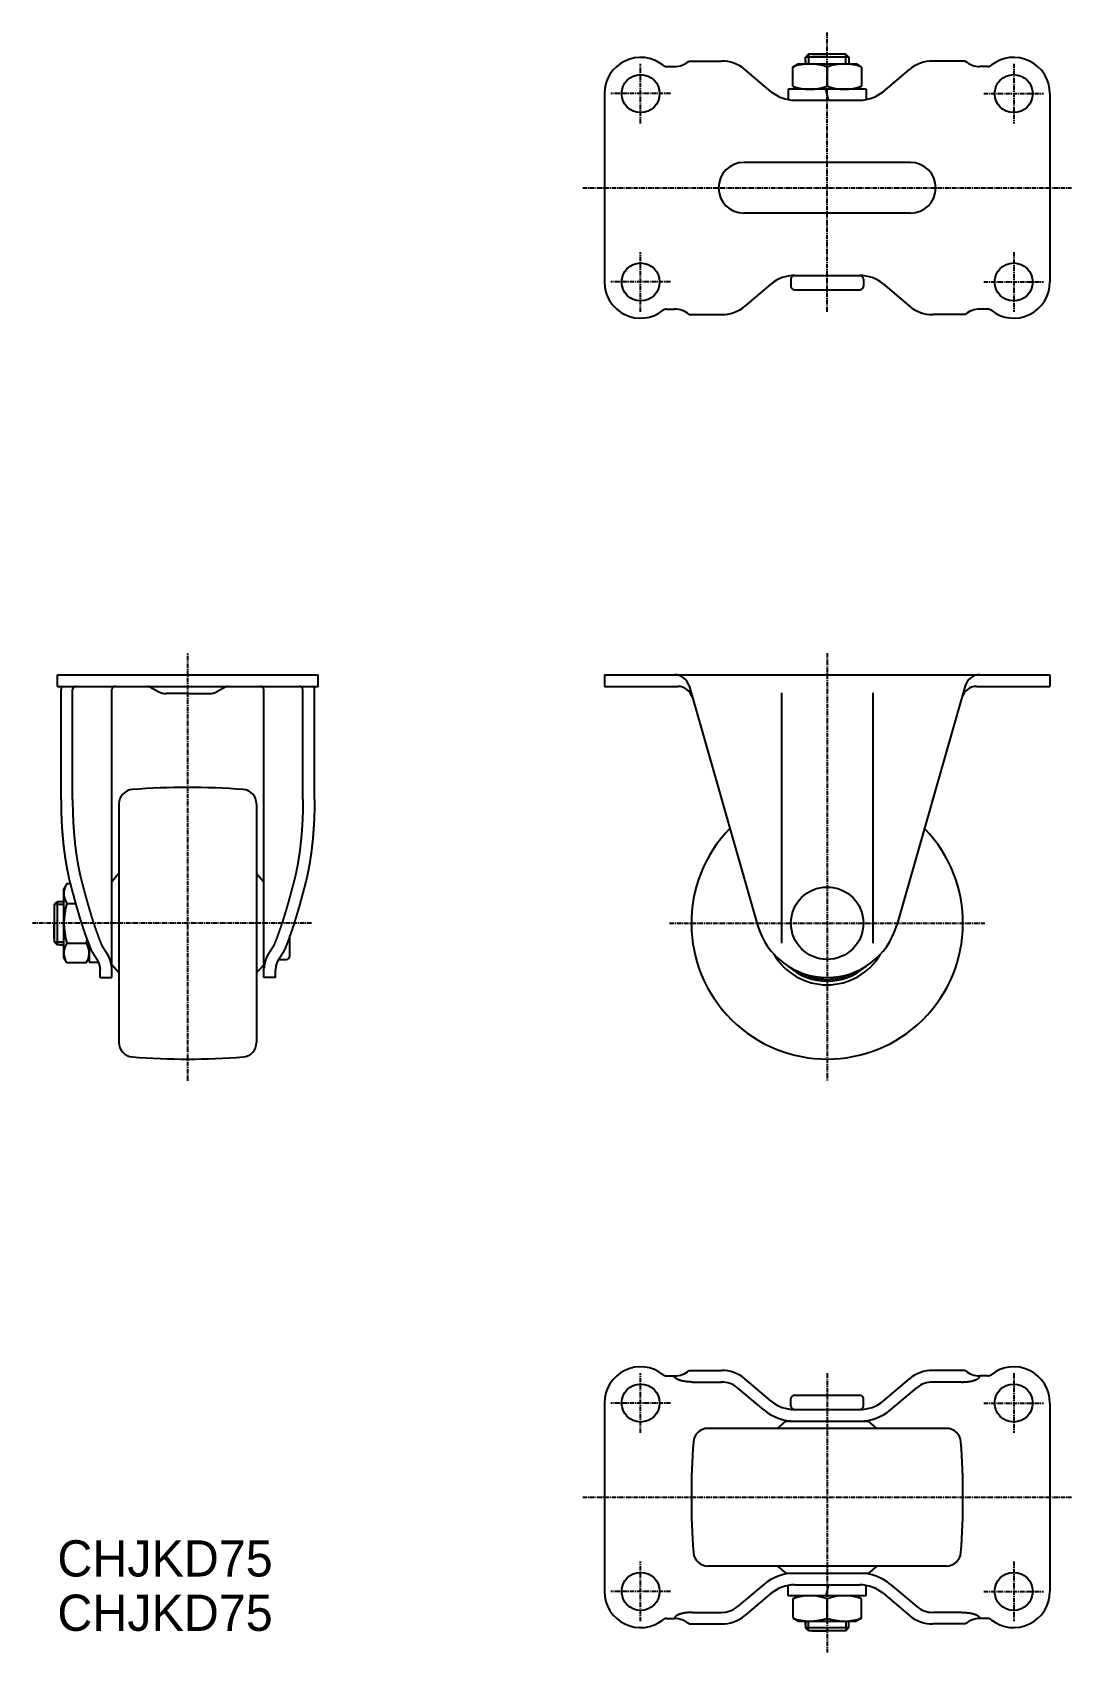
# Model space of a CAD drawing. Extents: x -2951 to -2664, y -670 to -222.
import ezdxf

# ---------------------------------------------------------------- set-up
doc = ezdxf.new("R2010")
doc.units = 0
doc.linetypes.add('CENTER', pattern=[2, 1.25, -0.25, 0.25, -0.25])
doc.layers.get('0').update_dxf_attribs({"linetype": 'CONTINUOUS'})
doc.layers.add('CENTER', color=1, linetype='CENTER')

msp = doc.modelspace()

# ---------------------------------------------------------------- texts
at = {"color": 7, "linetype": 'CONTINUOUS'}
for p in [(-2944.21, -648.56), (-2944.21, -663.56)]:
    msp.add_text('CHJKD75', height=10, dxfattribs=at).set_placement(p)

# ---------------------------------------------------------------- linework, layer by layer
at = {"color": 7, "linetype": 'CONTINUOUS'}
for p, q in [((-2776.01, -231.66), (-2773.83, -231.66)), ((-2769.79, -230.16), (-2760.81, -230.16)), ((-2747.09, -238.62), (-2754.39, -232.5)), ((-2741.16, -231.81), (-2739.69, -230.96)), ((-2741.16, -237.11), (-2741.16, -231.81)), ((-2739.69, -230.96), (-2723.63, -230.96)), ((-2736.79, -228.26), (-2737.66, -229.13)), ((-2725.66, -229.13), (-2737.66, -229.13)), ((-2737.66, -230.96), (-2737.66, -229.13)), ((-2737.66, -229.96), (-2737.66, -230.96)), ((-2726.54, -228.26), (-2736.79, -228.26)), ((-2735.91, -228.26), (-2731.66, -228.26)), ((-2727.41, -228.26), (-2731.66, -228.26)), ((-2731.66, -231.81), (-2731.66, -237.11)), ((-2726.54, -228.26), (-2725.66, -229.13)), ((-2725.66, -229.13), (-2725.66, -230.96)), ((-2725.66, -229.96), (-2725.66, -230.96)), ((-2722.16, -231.81), (-2723.63, -230.96)), ((-2722.16, -231.81), (-2722.16, -237.11)), ((-2716.24, -238.62), (-2708.94, -232.5)), ((-2693.54, -230.16), (-2702.51, -230.16)), ((-2687.32, -231.66), (-2689.5, -231.66)), ((-2793.16, -239.16), (-2793.16, -291.16)), ((-2720.91, -237.96), (-2742.41, -237.96)), ((-2742.41, -237.96), (-2742.41, -240.8)), ((-2741.16, -237.11), (-2739.69, -237.96)), ((-2740.66, -240.96), (-2722.66, -240.96)), ((-2731.26, -240.96), (-2732.07, -237.96)), ((-2722.16, -237.11), (-2723.63, -237.96)), ((-2720.91, -237.96), (-2720.91, -240.8)), ((-2670.16, -239.16), (-2670.16, -291.16)), ((-2708.66, -258.16), (-2754.66, -258.16)), ((-2708.66, -272.16), (-2754.66, -272.16)), ((-2741.66, -290.36), (-2741.66, -292.36)), ((-2740.66, -289.36), (-2722.66, -289.36)), ((-2721.66, -290.36), (-2721.66, -292.36)), ((-2747.09, -291.7), (-2754.39, -297.82)), ((-2740.66, -293.36), (-2722.66, -293.36)), ((-2716.24, -291.7), (-2708.94, -297.82)), ((-2776.01, -298.66), (-2773.83, -298.66)), ((-2687.32, -298.66), (-2689.5, -298.66)), ((-2769.79, -300.16), (-2760.81, -300.16)), ((-2693.54, -300.16), (-2702.51, -300.16)), ((-2944.21, -399.6), (-2872.21, -399.6)), ((-2944.21, -402.8), (-2944.21, -399.6)), ((-2872.21, -402.8), (-2872.21, -399.6)), ((-2793.16, -399.6), (-2793.16, -402.8)), ((-2793.16, -399.6), (-2670.16, -399.6)), ((-2670.16, -399.6), (-2670.16, -402.8)), ((-2944.21, -402.8), (-2873.33, -402.8)), ((-2943.21, -434.02), (-2943.21, -403.8)), ((-2940.01, -434.02), (-2940.01, -403.8)), ((-2929.21, -483.2), (-2929.21, -403.8)), ((-2918.73, -402.92), (-2916.22, -404.29)), ((-2908.21, -404.8), (-2914.21, -404.8)), ((-2908.21, -404.8), (-2902.21, -404.8)), ((-2897.69, -402.92), (-2900.2, -404.29)), ((-2887.21, -483.2), (-2887.21, -403.8)), ((-2876.41, -434.02), (-2876.41, -403.8)), ((-2873.33, -402.8), (-2872.21, -402.8)), ((-2873.21, -434.02), (-2873.21, -403.8)), ((-2793.16, -402.8), (-2772.92, -402.8)), ((-2769.79, -402.64), (-2750.89, -468.7)), ((-2744.3, -404.6), (-2744.3, -473.7)), ((-2719.02, -404.6), (-2719.02, -473.7)), ((-2693.54, -402.64), (-2712.44, -468.7)), ((-2690.41, -402.8), (-2670.16, -402.8)), ((-2927.21, -435.27), (-2927.21, -501.12)), ((-2889.21, -435.27), (-2889.21, -501.12)), ((-2927.21, -454.5), (-2929.21, -456.75)), ((-2889.21, -454.5), (-2887.21, -456.75)), ((-2941.56, -457.23), (-2942.41, -458.7)), ((-2942.41, -477.7), (-2942.41, -458.7)), ((-2941.56, -457.23), (-2940.68, -457.23)), ((-2945.11, -463.07), (-2944.24, -462.2)), ((-2945.11, -463.07), (-2945.11, -473.32)), ((-2944.24, -462.2), (-2944.24, -474.2)), ((-2944.24, -462.2), (-2942.41, -462.2)), ((-2943.41, -462.2), (-2942.41, -462.2)), ((-2941.56, -462.71), (-2939.2, -462.71)), ((-2945.11, -472.45), (-2945.11, -468.2)), ((-2945.11, -473.32), (-2944.24, -474.2)), ((-2941.56, -473.68), (-2936.26, -473.68)), ((-2880.01, -477.2), (-2880.01, -471.66)), ((-2942.41, -474.2), (-2944.24, -474.2)), ((-2943.41, -474.2), (-2942.41, -474.2)), ((-2941.56, -479.17), (-2942.41, -477.7)), ((-2936.26, -479.17), (-2935.41, -477.7)), ((-2935.41, -474.31), (-2935.41, -478.95)), ((-2883.01, -478.2), (-2881.01, -478.2)), ((-2936.26, -479.17), (-2941.56, -479.17)), ((-2935.41, -478.95), (-2932.89, -478.95)), ((-2932.41, -483.2), (-2932.41, -481.06)), ((-2927.21, -481.9), (-2929.21, -479.65)), ((-2889.21, -481.9), (-2887.21, -479.65)), ((-2884.01, -483.2), (-2884.01, -481.06)), ((-2932.41, -483.2), (-2929.21, -483.2)), ((-2884.01, -483.2), (-2887.21, -483.2)), ((-2776.01, -593.16), (-2773.83, -593.16)), ((-2769.79, -591.66), (-2760.81, -591.66)), ((-2768.88, -594.86), (-2760.81, -594.86)), ((-2747.09, -600.12), (-2754.39, -594)), ((-2716.24, -600.12), (-2708.94, -594)), ((-2693.54, -591.66), (-2702.51, -591.66)), ((-2694.45, -594.86), (-2702.51, -594.86)), ((-2687.32, -593.16), (-2689.5, -593.16)), ((-2749.15, -602.57), (-2756.44, -596.45)), ((-2740.66, -598.46), (-2722.66, -598.46)), ((-2714.18, -602.57), (-2706.88, -596.45)), ((-2793.16, -600.66), (-2793.16, -652.66)), ((-2741.66, -601.46), (-2741.66, -599.46)), ((-2740.66, -602.46), (-2722.66, -602.46)), ((-2740.66, -602.46), (-2722.66, -602.46)), ((-2721.66, -601.46), (-2721.66, -599.46)), ((-2670.16, -600.66), (-2670.16, -652.66)), ((-2698.74, -607.66), (-2764.59, -607.66)), ((-2745.36, -607.66), (-2743.11, -605.66)), ((-2743.11, -605.66), (-2720.21, -605.66)), ((-2717.96, -607.66), (-2720.21, -605.66)), ((-2698.74, -645.66), (-2764.59, -645.66)), ((-2745.36, -645.66), (-2743.11, -647.66)), ((-2743.11, -647.66), (-2720.21, -647.66)), ((-2717.96, -645.66), (-2720.21, -647.66)), ((-2749.15, -650.75), (-2756.44, -656.87)), ((-2742.41, -653.86), (-2742.41, -651.02)), ((-2740.66, -650.86), (-2722.66, -650.86)), ((-2740.66, -650.86), (-2722.66, -650.86)), ((-2731.26, -650.86), (-2732.07, -653.86)), ((-2720.91, -653.86), (-2720.91, -651.02)), ((-2714.18, -650.75), (-2706.88, -656.87)), ((-2747.09, -653.2), (-2754.39, -659.32)), ((-2720.91, -653.86), (-2742.41, -653.86)), ((-2741.16, -654.71), (-2739.69, -653.86)), ((-2741.16, -654.71), (-2741.16, -660.01)), ((-2731.66, -660.01), (-2731.66, -654.71)), ((-2722.16, -654.71), (-2723.63, -653.86)), ((-2722.16, -660.01), (-2722.16, -654.71)), ((-2716.24, -653.2), (-2708.94, -659.32)), ((-2776.01, -660.16), (-2773.83, -660.16)), ((-2769.79, -661.66), (-2760.81, -661.66)), ((-2768.88, -658.46), (-2760.81, -658.46)), ((-2741.16, -660.01), (-2739.69, -660.86)), ((-2739.69, -660.86), (-2723.63, -660.86)), ((-2737.66, -661.86), (-2737.66, -660.86)), ((-2737.66, -660.86), (-2737.66, -662.69)), ((-2725.66, -661.86), (-2725.66, -660.86)), ((-2725.66, -662.69), (-2725.66, -660.86)), ((-2722.16, -660.01), (-2723.63, -660.86)), ((-2694.45, -658.46), (-2702.51, -658.46)), ((-2693.54, -661.66), (-2702.51, -661.66)), ((-2687.32, -660.16), (-2689.5, -660.16)), ((-2736.79, -663.56), (-2737.66, -662.69)), ((-2725.66, -662.69), (-2737.66, -662.69)), ((-2726.54, -663.56), (-2736.79, -663.56)), ((-2735.91, -663.56), (-2731.66, -663.56)), ((-2727.41, -663.56), (-2731.66, -663.56)), ((-2726.54, -663.56), (-2725.66, -662.69))]:
    msp.add_line(p, q, dxfattribs=at)
at = {"color": 3, "linetype": 'CONTINUOUS'}
for p, q in [((-2736.79, -228.26), (-2736.79, -230.96)), ((-2726.54, -230.96), (-2726.54, -228.26)), ((-2942.41, -463.07), (-2945.11, -463.07)), ((-2945.11, -473.32), (-2942.41, -473.32)), ((-2736.79, -663.56), (-2736.79, -660.86)), ((-2726.54, -660.86), (-2726.54, -663.56))]:
    msp.add_line(p, q, dxfattribs=at)
at = {"color": 7, "linetype": 'CONTINUOUS'}
for points in [[(-2943.21, -434.02, 0), (-2943.21, -434.21, 0), (-2943.21, -434.4, 0), (-2943.21, -434.59, 0), (-2943.21, -434.78, 0), (-2943.21, -434.97, 0), (-2943.21, -435.16, 0), (-2943.2, -435.35, 0), (-2943.2, -435.55, 0), (-2943.2, -435.74, 0), (-2943.2, -435.93, 0), (-2943.19, -436.12, 0), (-2943.19, -436.31, 0), (-2943.19, -436.5, 0), (-2943.18, -436.69, 0), (-2943.18, -436.88, 0), (-2943.17, -437.07, 0), (-2943.17, -437.26, 0), (-2943.16, -437.45, 0), (-2943.16, -437.64, 0), (-2943.15, -437.82, 0), (-2943.15, -438.01, 0), (-2943.14, -438.2, 0), (-2943.13, -438.39, 0), (-2943.13, -438.58, 0), (-2943.12, -438.77, 0), (-2943.11, -438.96, 0), (-2943.1, -439.15, 0), (-2943.09, -439.34, 0), (-2943.09, -439.52, 0), (-2943.08, -439.71, 0), (-2943.07, -439.9, 0), (-2943.06, -440.09, 0), (-2943.05, -440.28, 0), (-2943.04, -440.46, 0), (-2943.03, -440.65, 0), (-2943.02, -440.84, 0), (-2943.01, -441.03, 0), (-2943, -441.21, 0), (-2942.99, -441.4, 0), (-2942.97, -441.58, 0), (-2942.96, -441.77, 0), (-2942.95, -441.96, 0), (-2942.94, -442.14, 0), (-2942.92, -442.33, 0), (-2942.91, -442.51, 0), (-2942.9, -442.7, 0), (-2942.88, -442.88, 0), (-2942.87, -443.07, 0), (-2942.86, -443.25, 0), (-2942.84, -443.43, 0), (-2942.83, -443.62, 0), (-2942.81, -443.8, 0), (-2942.8, -443.98, 0), (-2942.78, -444.17, 0), (-2942.76, -444.35, 0), (-2942.75, -444.53, 0), (-2942.73, -444.71, 0), (-2942.71, -444.89, 0), (-2942.7, -445.07, 0), (-2942.68, -445.25, 0), (-2942.66, -445.43, 0), (-2942.64, -445.62, 0), (-2942.63, -445.8, 0), (-2942.61, -445.97, 0), (-2942.59, -446.15, 0), (-2942.57, -446.33, 0), (-2942.55, -446.51, 0), (-2942.53, -446.69, 0), (-2942.51, -446.87, 0), (-2942.49, -447.04, 0), (-2942.47, -447.22, 0), (-2942.45, -447.39, 0), (-2942.43, -447.57, 0), (-2942.41, -447.75, 0), (-2942.39, -447.92, 0), (-2942.36, -448.1, 0), (-2942.34, -448.27, 0), (-2942.32, -448.44, 0), (-2942.3, -448.62, 0), (-2942.27, -448.79, 0), (-2942.25, -448.96, 0), (-2942.23, -449.14, 0), (-2942.2, -449.31, 0), (-2942.18, -449.48, 0), (-2942.16, -449.65, 0), (-2942.13, -449.82, 0), (-2942.11, -449.99, 0), (-2942.08, -450.16, 0), (-2942.06, -450.33, 0), (-2942.03, -450.5, 0), (-2942, -450.66, 0), (-2941.98, -450.83, 0), (-2941.95, -451, 0), (-2941.92, -451.16, 0), (-2941.9, -451.33, 0), (-2941.87, -451.5, 0), (-2941.84, -451.66, 0), (-2941.82, -451.82, 0), (-2941.79, -451.99, 0), (-2941.76, -452.15, 0), (-2941.73, -452.31, 0), (-2941.7, -452.48, 0), (-2941.67, -452.64, 0), (-2941.64, -452.8, 0), (-2941.61, -452.96, 0), (-2941.59, -453.12, 0), (-2941.56, -453.28, 0), (-2941.53, -453.44, 0), (-2941.49, -453.6, 0), (-2941.46, -453.75, 0), (-2941.43, -453.91, 0), (-2941.4, -454.07, 0), (-2941.37, -454.22, 0), (-2941.34, -454.38, 0), (-2941.31, -454.53, 0), (-2941.27, -454.69, 0), (-2941.24, -454.84, 0), (-2941.21, -454.99, 0), (-2941.18, -455.14, 0), (-2941.14, -455.3, 0), (-2941.11, -455.45, 0), (-2941.08, -455.6, 0), (-2941.04, -455.75, 0), (-2941.01, -455.9, 0), (-2940.97, -456.05, 0), (-2940.94, -456.19, 0), (-2940.91, -456.34, 0), (-2940.87, -456.49, 0)], [(-2940.01, -434.02, 0), (-2940.01, -434.11, 0), (-2940.01, -434.21, 0), (-2940.01, -434.3, 0), (-2940.01, -434.39, 0), (-2940.01, -434.49, 0), (-2940.01, -434.58, 0), (-2940.01, -434.67, 0), (-2940.01, -434.76, 0), (-2940.01, -434.86, 0), (-2940.01, -434.95, 0), (-2940.01, -435.04, 0), (-2940.01, -435.14, 0), (-2940.01, -435.23, 0), (-2940, -435.32, 0), (-2940, -435.42, 0), (-2940, -435.51, 0), (-2940, -435.6, 0), (-2940, -435.69, 0), (-2940, -435.79, 0), (-2940, -435.88, 0), (-2940, -435.97, 0), (-2939.99, -436.06, 0), (-2939.99, -436.16, 0), (-2939.99, -436.25, 0), (-2939.99, -436.34, 0), (-2939.99, -436.44, 0), (-2939.98, -436.53, 0), (-2939.98, -436.62, 0), (-2939.98, -436.71, 0), (-2939.98, -436.81, 0), (-2939.98, -436.9, 0), (-2939.97, -436.99, 0), (-2939.97, -437.08, 0), (-2939.97, -437.18, 0), (-2939.97, -437.27, 0), (-2939.96, -437.36, 0), (-2939.96, -437.45, 0), (-2939.96, -437.55, 0), (-2939.96, -437.64, 0), (-2939.95, -437.73, 0), (-2939.95, -437.82, 0), (-2939.95, -437.92, 0), (-2939.94, -438.01, 0), (-2939.94, -438.1, 0), (-2939.94, -438.19, 0), (-2939.93, -438.29, 0), (-2939.93, -438.38, 0), (-2939.93, -438.47, 0), (-2939.92, -438.56, 0), (-2939.92, -438.65, 0), (-2939.92, -438.75, 0), (-2939.91, -438.84, 0), (-2939.91, -438.93, 0), (-2939.91, -439.02, 0), (-2939.9, -439.12, 0), (-2939.9, -439.21, 0), (-2939.89, -439.3, 0), (-2939.89, -439.39, 0), (-2939.88, -439.48, 0), (-2939.88, -439.57, 0), (-2939.88, -439.67, 0), (-2939.87, -439.76, 0), (-2939.87, -439.85, 0), (-2939.86, -439.94, 0), (-2939.86, -440.03, 0), (-2939.85, -440.12, 0), (-2939.85, -440.21, 0), (-2939.84, -440.31, 0), (-2939.84, -440.4, 0), (-2939.83, -440.49, 0), (-2939.83, -440.58, 0), (-2939.82, -440.67, 0), (-2939.82, -440.76, 0), (-2939.81, -440.85, 0), (-2939.81, -440.94, 0), (-2939.8, -441.03, 0), (-2939.8, -441.12, 0), (-2939.79, -441.22, 0), (-2939.79, -441.31, 0), (-2939.78, -441.4, 0), (-2939.77, -441.49, 0), (-2939.77, -441.58, 0), (-2939.76, -441.67, 0), (-2939.76, -441.76, 0), (-2939.75, -441.85, 0), (-2939.74, -441.94, 0), (-2939.74, -442.03, 0), (-2939.73, -442.12, 0), (-2939.72, -442.21, 0), (-2939.72, -442.3, 0), (-2939.71, -442.39, 0), (-2939.71, -442.48, 0), (-2939.7, -442.57, 0), (-2939.69, -442.66, 0), (-2939.68, -442.75, 0), (-2939.68, -442.84, 0), (-2939.67, -442.93, 0), (-2939.66, -443.02, 0), (-2939.66, -443.11, 0), (-2939.65, -443.2, 0), (-2939.64, -443.29, 0), (-2939.64, -443.37, 0), (-2939.63, -443.46, 0), (-2939.62, -443.55, 0), (-2939.61, -443.64, 0), (-2939.61, -443.73, 0), (-2939.6, -443.82, 0), (-2939.59, -443.91, 0), (-2939.58, -444, 0), (-2939.57, -444.09, 0), (-2939.57, -444.17, 0), (-2939.56, -444.26, 0), (-2939.55, -444.35, 0), (-2939.54, -444.44, 0), (-2939.53, -444.53, 0), (-2939.53, -444.62, 0), (-2939.52, -444.7, 0), (-2939.51, -444.79, 0), (-2939.5, -444.88, 0), (-2939.49, -444.97, 0), (-2939.48, -445.05, 0), (-2939.48, -445.14, 0), (-2939.47, -445.23, 0), (-2939.46, -445.32, 0), (-2939.45, -445.4, 0), (-2939.44, -445.49, 0), (-2939.43, -445.58, 0), (-2939.42, -445.67, 0), (-2939.41, -445.75, 0), (-2939.4, -445.84, 0), (-2939.39, -445.92, 0), (-2939.39, -446.01, 0), (-2939.38, -446.1, 0), (-2939.37, -446.19, 0), (-2939.36, -446.27, 0), (-2939.35, -446.36, 0), (-2939.34, -446.44, 0), (-2939.33, -446.53, 0), (-2939.32, -446.62, 0), (-2939.31, -446.7, 0), (-2939.3, -446.79, 0), (-2939.29, -446.87, 0), (-2939.28, -446.96, 0), (-2939.27, -447.04, 0), (-2939.26, -447.13, 0), (-2939.25, -447.21, 0), (-2939.24, -447.3, 0), (-2939.23, -447.38, 0), (-2939.22, -447.47, 0), (-2939.21, -447.55, 0), (-2939.2, -447.64, 0), (-2939.19, -447.72, 0), (-2939.17, -447.81, 0), (-2939.16, -447.89, 0), (-2939.15, -447.98, 0), (-2939.14, -448.06, 0), (-2939.13, -448.14, 0), (-2939.12, -448.23, 0), (-2939.11, -448.31, 0), (-2939.1, -448.39, 0), (-2939.09, -448.48, 0), (-2939.08, -448.56, 0), (-2939.06, -448.64, 0), (-2939.05, -448.73, 0), (-2939.04, -448.81, 0), (-2939.03, -448.89, 0), (-2939.02, -448.98, 0), (-2939.01, -449.06, 0), (-2939, -449.14, 0), (-2938.98, -449.23, 0), (-2938.97, -449.31, 0), (-2938.96, -449.39, 0), (-2938.95, -449.47, 0), (-2938.94, -449.55, 0), (-2938.92, -449.63, 0), (-2938.91, -449.72, 0), (-2938.9, -449.8, 0), (-2938.89, -449.88, 0), (-2938.87, -449.96, 0), (-2938.86, -450.04, 0), (-2938.85, -450.12, 0), (-2938.84, -450.2, 0), (-2938.82, -450.28, 0), (-2938.81, -450.37, 0), (-2938.8, -450.44, 0), (-2938.79, -450.53, 0), (-2938.77, -450.61, 0), (-2938.76, -450.69, 0), (-2938.75, -450.77, 0), (-2938.73, -450.85, 0), (-2938.72, -450.93, 0), (-2938.71, -451, 0), (-2938.7, -451.08, 0), (-2938.68, -451.16, 0), (-2938.67, -451.24, 0), (-2938.66, -451.32, 0), (-2938.64, -451.4, 0), (-2938.63, -451.48, 0), (-2938.61, -451.56, 0), (-2938.6, -451.64, 0), (-2938.59, -451.71, 0), (-2938.57, -451.79, 0), (-2938.56, -451.87, 0), (-2938.55, -451.95, 0), (-2938.53, -452.03, 0), (-2938.52, -452.1, 0), (-2938.5, -452.18, 0), (-2938.49, -452.26, 0), (-2938.48, -452.33, 0), (-2938.46, -452.41, 0), (-2938.45, -452.49, 0), (-2938.43, -452.56, 0), (-2938.42, -452.64, 0), (-2938.4, -452.72, 0), (-2938.39, -452.79, 0), (-2938.38, -452.87, 0), (-2938.36, -452.95, 0), (-2938.35, -453.02, 0), (-2938.33, -453.1, 0), (-2938.32, -453.17, 0), (-2938.3, -453.25, 0), (-2938.29, -453.32, 0), (-2938.27, -453.4, 0), (-2938.26, -453.47, 0), (-2938.24, -453.55, 0), (-2938.23, -453.62, 0), (-2938.21, -453.69, 0), (-2938.2, -453.77, 0), (-2938.18, -453.84, 0), (-2938.17, -453.92, 0), (-2938.15, -453.99, 0), (-2938.14, -454.06, 0), (-2938.12, -454.14, 0), (-2938.1, -454.21, 0), (-2938.09, -454.28, 0), (-2938.07, -454.36, 0), (-2938.06, -454.43, 0), (-2938.04, -454.5, 0), (-2938.03, -454.57, 0), (-2938.01, -454.64, 0), (-2937.99, -454.72, 0), (-2937.98, -454.79, 0), (-2937.96, -454.86, 0), (-2937.95, -454.93, 0), (-2937.93, -455, 0), (-2937.91, -455.07, 0), (-2937.9, -455.14, 0), (-2937.88, -455.21, 0), (-2937.87, -455.29, 0), (-2937.85, -455.36, 0), (-2937.83, -455.43, 0), (-2937.82, -455.5, 0), (-2937.8, -455.57, 0), (-2937.78, -455.64, 0), (-2937.77, -455.7, 0)], [(-2876.41, -434.02, 0), (-2876.41, -434.11, 0), (-2876.41, -434.21, 0), (-2876.41, -434.3, 0), (-2876.41, -434.39, 0), (-2876.41, -434.49, 0), (-2876.41, -434.58, 0), (-2876.41, -434.67, 0), (-2876.41, -434.76, 0), (-2876.41, -434.86, 0), (-2876.41, -434.95, 0), (-2876.42, -435.04, 0), (-2876.42, -435.14, 0), (-2876.42, -435.23, 0), (-2876.42, -435.32, 0), (-2876.42, -435.42, 0), (-2876.42, -435.51, 0), (-2876.42, -435.6, 0), (-2876.42, -435.69, 0), (-2876.42, -435.79, 0), (-2876.43, -435.88, 0), (-2876.43, -435.97, 0), (-2876.43, -436.06, 0), (-2876.43, -436.16, 0), (-2876.43, -436.25, 0), (-2876.43, -436.34, 0), (-2876.44, -436.44, 0), (-2876.44, -436.53, 0), (-2876.44, -436.62, 0), (-2876.44, -436.71, 0), (-2876.44, -436.81, 0), (-2876.45, -436.9, 0), (-2876.45, -436.99, 0), (-2876.45, -437.08, 0), (-2876.45, -437.18, 0), (-2876.46, -437.27, 0), (-2876.46, -437.36, 0), (-2876.46, -437.45, 0), (-2876.46, -437.55, 0), (-2876.47, -437.64, 0), (-2876.47, -437.73, 0), (-2876.47, -437.82, 0), (-2876.48, -437.92, 0), (-2876.48, -438.01, 0), (-2876.48, -438.1, 0), (-2876.48, -438.19, 0), (-2876.49, -438.29, 0), (-2876.49, -438.38, 0), (-2876.49, -438.47, 0), (-2876.5, -438.56, 0), (-2876.5, -438.65, 0), (-2876.51, -438.75, 0), (-2876.51, -438.84, 0), (-2876.51, -438.93, 0), (-2876.52, -439.02, 0), (-2876.52, -439.12, 0), (-2876.53, -439.21, 0), (-2876.53, -439.3, 0), (-2876.53, -439.39, 0), (-2876.54, -439.48, 0), (-2876.54, -439.57, 0), (-2876.55, -439.67, 0), (-2876.55, -439.76, 0), (-2876.56, -439.85, 0), (-2876.56, -439.94, 0), (-2876.56, -440.03, 0), (-2876.57, -440.12, 0), (-2876.57, -440.21, 0), (-2876.58, -440.31, 0), (-2876.58, -440.4, 0), (-2876.59, -440.49, 0), (-2876.59, -440.58, 0), (-2876.6, -440.67, 0), (-2876.6, -440.76, 0), (-2876.61, -440.85, 0), (-2876.62, -440.94, 0), (-2876.62, -441.03, 0), (-2876.63, -441.12, 0), (-2876.63, -441.22, 0), (-2876.64, -441.31, 0), (-2876.64, -441.4, 0), (-2876.65, -441.49, 0), (-2876.65, -441.58, 0), (-2876.66, -441.67, 0), (-2876.67, -441.76, 0), (-2876.67, -441.85, 0), (-2876.68, -441.94, 0), (-2876.69, -442.03, 0), (-2876.69, -442.12, 0), (-2876.7, -442.21, 0), (-2876.7, -442.3, 0), (-2876.71, -442.39, 0), (-2876.72, -442.48, 0), (-2876.72, -442.57, 0), (-2876.73, -442.66, 0), (-2876.74, -442.75, 0), (-2876.74, -442.84, 0), (-2876.75, -442.93, 0), (-2876.76, -443.02, 0), (-2876.77, -443.11, 0), (-2876.77, -443.2, 0), (-2876.78, -443.29, 0), (-2876.79, -443.37, 0), (-2876.79, -443.46, 0), (-2876.8, -443.55, 0), (-2876.81, -443.64, 0), (-2876.82, -443.73, 0), (-2876.82, -443.82, 0), (-2876.83, -443.91, 0), (-2876.84, -444, 0), (-2876.85, -444.09, 0), (-2876.86, -444.17, 0), (-2876.86, -444.26, 0), (-2876.87, -444.35, 0), (-2876.88, -444.44, 0), (-2876.89, -444.53, 0), (-2876.9, -444.62, 0), (-2876.9, -444.7, 0), (-2876.91, -444.79, 0), (-2876.92, -444.88, 0), (-2876.93, -444.97, 0), (-2876.94, -445.05, 0), (-2876.95, -445.14, 0), (-2876.96, -445.23, 0), (-2876.96, -445.32, 0), (-2876.97, -445.4, 0), (-2876.98, -445.49, 0), (-2876.99, -445.58, 0), (-2877, -445.67, 0), (-2877.01, -445.75, 0), (-2877.02, -445.84, 0), (-2877.03, -445.92, 0), (-2877.04, -446.01, 0), (-2877.05, -446.1, 0), (-2877.06, -446.19, 0), (-2877.07, -446.27, 0), (-2877.07, -446.36, 0), (-2877.08, -446.44, 0), (-2877.09, -446.53, 0), (-2877.1, -446.62, 0), (-2877.11, -446.7, 0), (-2877.12, -446.79, 0), (-2877.13, -446.87, 0), (-2877.14, -446.96, 0), (-2877.15, -447.04, 0), (-2877.16, -447.13, 0), (-2877.17, -447.21, 0), (-2877.18, -447.3, 0), (-2877.19, -447.38, 0), (-2877.21, -447.47, 0), (-2877.22, -447.55, 0), (-2877.23, -447.64, 0), (-2877.24, -447.72, 0), (-2877.25, -447.81, 0), (-2877.26, -447.89, 0), (-2877.27, -447.98, 0), (-2877.28, -448.06, 0), (-2877.29, -448.14, 0), (-2877.3, -448.23, 0), (-2877.31, -448.31, 0), (-2877.32, -448.39, 0), (-2877.34, -448.48, 0), (-2877.35, -448.56, 0), (-2877.36, -448.64, 0), (-2877.37, -448.73, 0), (-2877.38, -448.81, 0), (-2877.39, -448.89, 0), (-2877.4, -448.98, 0), (-2877.42, -449.06, 0), (-2877.43, -449.14, 0), (-2877.44, -449.23, 0), (-2877.45, -449.31, 0), (-2877.46, -449.39, 0), (-2877.47, -449.47, 0), (-2877.49, -449.55, 0), (-2877.5, -449.63, 0), (-2877.51, -449.72, 0), (-2877.52, -449.8, 0), (-2877.54, -449.88, 0), (-2877.55, -449.96, 0), (-2877.56, -450.04, 0), (-2877.57, -450.12, 0), (-2877.59, -450.2, 0), (-2877.6, -450.28, 0), (-2877.61, -450.37, 0), (-2877.62, -450.44, 0), (-2877.64, -450.53, 0), (-2877.65, -450.61, 0), (-2877.66, -450.69, 0), (-2877.67, -450.77, 0), (-2877.69, -450.85, 0), (-2877.7, -450.93, 0), (-2877.71, -451, 0), (-2877.73, -451.08, 0), (-2877.74, -451.16, 0), (-2877.75, -451.24, 0), (-2877.77, -451.32, 0), (-2877.78, -451.4, 0), (-2877.79, -451.48, 0), (-2877.81, -451.56, 0), (-2877.82, -451.64, 0), (-2877.83, -451.71, 0), (-2877.85, -451.79, 0), (-2877.86, -451.87, 0), (-2877.88, -451.95, 0), (-2877.89, -452.03, 0), (-2877.9, -452.1, 0), (-2877.92, -452.18, 0), (-2877.93, -452.26, 0), (-2877.95, -452.33, 0), (-2877.96, -452.41, 0), (-2877.97, -452.49, 0), (-2877.99, -452.56, 0), (-2878, -452.64, 0), (-2878.02, -452.72, 0), (-2878.03, -452.79, 0), (-2878.05, -452.87, 0), (-2878.06, -452.95, 0), (-2878.08, -453.02, 0), (-2878.09, -453.1, 0), (-2878.11, -453.17, 0), (-2878.12, -453.25, 0), (-2878.14, -453.32, 0), (-2878.15, -453.4, 0), (-2878.17, -453.47, 0), (-2878.18, -453.55, 0), (-2878.2, -453.62, 0), (-2878.21, -453.69, 0), (-2878.23, -453.77, 0), (-2878.24, -453.84, 0), (-2878.26, -453.92, 0), (-2878.27, -453.99, 0), (-2878.29, -454.06, 0), (-2878.3, -454.14, 0), (-2878.32, -454.21, 0), (-2878.33, -454.28, 0), (-2878.35, -454.36, 0), (-2878.36, -454.43, 0), (-2878.38, -454.5, 0), (-2878.4, -454.57, 0), (-2878.41, -454.64, 0), (-2878.43, -454.72, 0), (-2878.44, -454.79, 0), (-2878.46, -454.86, 0), (-2878.48, -454.93, 0), (-2878.49, -455, 0), (-2878.51, -455.07, 0), (-2878.52, -455.14, 0), (-2878.54, -455.21, 0), (-2878.56, -455.29, 0), (-2878.57, -455.36, 0), (-2878.59, -455.43, 0), (-2878.61, -455.5, 0), (-2878.62, -455.57, 0), (-2878.64, -455.64, 0), (-2878.66, -455.7, 0)], [(-2873.21, -434.02, 0), (-2873.21, -434.21, 0), (-2873.21, -434.4, 0), (-2873.21, -434.59, 0), (-2873.21, -434.78, 0), (-2873.21, -434.97, 0), (-2873.22, -435.16, 0), (-2873.22, -435.35, 0), (-2873.22, -435.55, 0), (-2873.22, -435.74, 0), (-2873.23, -435.93, 0), (-2873.23, -436.12, 0), (-2873.23, -436.31, 0), (-2873.24, -436.5, 0), (-2873.24, -436.69, 0), (-2873.24, -436.88, 0), (-2873.25, -437.07, 0), (-2873.25, -437.26, 0), (-2873.26, -437.45, 0), (-2873.26, -437.64, 0), (-2873.27, -437.82, 0), (-2873.28, -438.01, 0), (-2873.28, -438.2, 0), (-2873.29, -438.39, 0), (-2873.3, -438.58, 0), (-2873.3, -438.77, 0), (-2873.31, -438.96, 0), (-2873.32, -439.15, 0), (-2873.33, -439.34, 0), (-2873.34, -439.52, 0), (-2873.34, -439.71, 0), (-2873.35, -439.9, 0), (-2873.36, -440.09, 0), (-2873.37, -440.28, 0), (-2873.38, -440.46, 0), (-2873.39, -440.65, 0), (-2873.4, -440.84, 0), (-2873.41, -441.03, 0), (-2873.43, -441.21, 0), (-2873.44, -441.4, 0), (-2873.45, -441.58, 0), (-2873.46, -441.77, 0), (-2873.47, -441.96, 0), (-2873.49, -442.14, 0), (-2873.5, -442.33, 0), (-2873.51, -442.51, 0), (-2873.52, -442.7, 0), (-2873.54, -442.88, 0), (-2873.55, -443.07, 0), (-2873.57, -443.25, 0), (-2873.58, -443.43, 0), (-2873.6, -443.62, 0), (-2873.61, -443.8, 0), (-2873.63, -443.98, 0), (-2873.64, -444.17, 0), (-2873.66, -444.35, 0), (-2873.67, -444.53, 0), (-2873.69, -444.71, 0), (-2873.71, -444.89, 0), (-2873.72, -445.07, 0), (-2873.74, -445.25, 0), (-2873.76, -445.43, 0), (-2873.78, -445.62, 0), (-2873.8, -445.8, 0), (-2873.81, -445.97, 0), (-2873.83, -446.15, 0), (-2873.85, -446.33, 0), (-2873.87, -446.51, 0), (-2873.89, -446.69, 0), (-2873.91, -446.87, 0), (-2873.93, -447.04, 0), (-2873.95, -447.22, 0), (-2873.97, -447.39, 0), (-2873.99, -447.57, 0), (-2874.02, -447.75, 0), (-2874.04, -447.92, 0), (-2874.06, -448.1, 0), (-2874.08, -448.27, 0), (-2874.1, -448.44, 0), (-2874.13, -448.62, 0), (-2874.15, -448.79, 0), (-2874.17, -448.96, 0), (-2874.2, -449.14, 0), (-2874.22, -449.31, 0), (-2874.24, -449.48, 0), (-2874.27, -449.65, 0), (-2874.29, -449.82, 0), (-2874.32, -449.99, 0), (-2874.34, -450.16, 0), (-2874.37, -450.33, 0), (-2874.39, -450.5, 0), (-2874.42, -450.66, 0), (-2874.44, -450.83, 0), (-2874.47, -451, 0), (-2874.5, -451.16, 0), (-2874.52, -451.33, 0), (-2874.55, -451.5, 0), (-2874.58, -451.66, 0), (-2874.61, -451.82, 0), (-2874.63, -451.99, 0), (-2874.66, -452.15, 0), (-2874.69, -452.31, 0), (-2874.72, -452.48, 0), (-2874.75, -452.64, 0), (-2874.78, -452.8, 0), (-2874.81, -452.96, 0), (-2874.84, -453.12, 0), (-2874.87, -453.28, 0), (-2874.9, -453.44, 0), (-2874.93, -453.6, 0), (-2874.96, -453.75, 0), (-2874.99, -453.91, 0), (-2875.02, -454.07, 0), (-2875.05, -454.22, 0), (-2875.08, -454.38, 0), (-2875.12, -454.53, 0), (-2875.15, -454.69, 0), (-2875.18, -454.84, 0), (-2875.21, -454.99, 0), (-2875.25, -455.14, 0), (-2875.28, -455.3, 0), (-2875.31, -455.45, 0), (-2875.35, -455.6, 0), (-2875.38, -455.75, 0), (-2875.41, -455.9, 0), (-2875.45, -456.05, 0), (-2875.48, -456.19, 0), (-2875.52, -456.34, 0), (-2875.55, -456.49, 0)], [(-2937.77, -455.7, 0), (-2937.74, -455.81, 0), (-2937.71, -455.91, 0), (-2937.69, -456.01, 0), (-2937.66, -456.11, 0), (-2937.63, -456.21, 0), (-2937.61, -456.32, 0), (-2937.58, -456.42, 0), (-2937.55, -456.52, 0), (-2937.53, -456.62, 0), (-2937.5, -456.72, 0), (-2937.47, -456.83, 0), (-2937.45, -456.93, 0), (-2937.42, -457.03, 0), (-2937.39, -457.13, 0), (-2937.36, -457.23, 0), (-2937.34, -457.33, 0), (-2937.31, -457.44, 0), (-2937.28, -457.54, 0), (-2937.26, -457.64, 0), (-2937.23, -457.74, 0), (-2937.2, -457.84, 0), (-2937.18, -457.94, 0), (-2937.15, -458.04, 0), (-2937.12, -458.15, 0), (-2937.1, -458.25, 0), (-2937.07, -458.35, 0), (-2937.04, -458.45, 0), (-2937.01, -458.55, 0), (-2936.99, -458.65, 0), (-2936.96, -458.75, 0), (-2936.93, -458.86, 0), (-2936.91, -458.96, 0), (-2936.88, -459.06, 0), (-2936.85, -459.16, 0), (-2936.83, -459.26, 0), (-2936.8, -459.36, 0), (-2936.77, -459.46, 0), (-2936.74, -459.56, 0), (-2936.72, -459.66, 0), (-2936.69, -459.76, 0), (-2936.66, -459.87, 0), (-2936.64, -459.97, 0), (-2936.61, -460.07, 0), (-2936.58, -460.17, 0), (-2936.55, -460.27, 0), (-2936.53, -460.37, 0), (-2936.5, -460.47, 0), (-2936.47, -460.57, 0), (-2936.44, -460.67, 0), (-2936.42, -460.77, 0), (-2936.39, -460.87, 0), (-2936.36, -460.97, 0), (-2936.33, -461.07, 0), (-2936.31, -461.17, 0), (-2936.28, -461.27, 0), (-2936.25, -461.37, 0), (-2936.22, -461.47, 0), (-2936.2, -461.57, 0), (-2936.17, -461.67, 0), (-2936.14, -461.77, 0), (-2936.11, -461.87, 0), (-2936.08, -461.97, 0), (-2936.06, -462.07, 0), (-2936.03, -462.17, 0), (-2936, -462.27, 0), (-2935.97, -462.37, 0), (-2935.94, -462.47, 0), (-2935.92, -462.57, 0), (-2935.89, -462.67, 0), (-2935.86, -462.77, 0), (-2935.83, -462.87, 0), (-2935.8, -462.97, 0), (-2935.77, -463.07, 0), (-2935.75, -463.17, 0), (-2935.72, -463.27, 0), (-2935.69, -463.37, 0), (-2935.66, -463.47, 0), (-2935.63, -463.57, 0), (-2935.6, -463.67, 0), (-2935.57, -463.77, 0), (-2935.55, -463.87, 0), (-2935.52, -463.97, 0), (-2935.49, -464.06, 0), (-2935.46, -464.16, 0), (-2935.43, -464.26, 0), (-2935.4, -464.36, 0), (-2935.37, -464.46, 0), (-2935.34, -464.56, 0), (-2935.31, -464.66, 0), (-2935.28, -464.76, 0), (-2935.26, -464.86, 0), (-2935.23, -464.95, 0), (-2935.2, -465.05, 0), (-2935.17, -465.15, 0), (-2935.14, -465.25, 0), (-2935.11, -465.35, 0), (-2935.08, -465.45, 0), (-2935.05, -465.55, 0), (-2935.02, -465.64, 0), (-2934.99, -465.74, 0), (-2934.96, -465.84, 0), (-2934.93, -465.94, 0), (-2934.9, -466.04, 0), (-2934.87, -466.14, 0), (-2934.84, -466.23, 0), (-2934.81, -466.33, 0), (-2934.78, -466.43, 0), (-2934.75, -466.53, 0), (-2934.72, -466.62, 0), (-2934.69, -466.72, 0), (-2934.66, -466.82, 0), (-2934.62, -466.92, 0), (-2934.59, -467.02, 0), (-2934.56, -467.11, 0), (-2934.53, -467.21, 0), (-2934.5, -467.31, 0), (-2934.47, -467.4, 0), (-2934.44, -467.5, 0), (-2934.41, -467.6, 0), (-2934.38, -467.7, 0), (-2934.34, -467.79, 0), (-2934.31, -467.89, 0), (-2934.28, -467.99, 0), (-2934.25, -468.08, 0), (-2934.22, -468.18, 0), (-2934.19, -468.28, 0), (-2934.15, -468.38, 0), (-2934.12, -468.47, 0), (-2934.09, -468.57, 0), (-2934.06, -468.67, 0), (-2934.03, -468.76, 0), (-2933.99, -468.86, 0), (-2933.96, -468.95, 0), (-2933.93, -469.05, 0), (-2933.9, -469.15, 0), (-2933.86, -469.24, 0), (-2933.83, -469.34, 0), (-2933.8, -469.44, 0), (-2933.76, -469.53, 0), (-2933.73, -469.63, 0), (-2933.7, -469.72, 0), (-2933.67, -469.82, 0), (-2933.63, -469.92, 0), (-2933.6, -470.01, 0), (-2933.56, -470.11, 0), (-2933.53, -470.2, 0), (-2933.5, -470.3, 0), (-2933.46, -470.39, 0), (-2933.43, -470.49, 0), (-2933.4, -470.58, 0), (-2933.36, -470.68, 0), (-2933.33, -470.77, 0), (-2933.29, -470.87, 0), (-2933.26, -470.97, 0), (-2933.22, -471.06, 0), (-2933.19, -471.16, 0), (-2933.15, -471.25, 0), (-2933.12, -471.35, 0), (-2933.08, -471.44, 0), (-2933.05, -471.53, 0), (-2933.01, -471.63, 0), (-2932.98, -471.72, 0), (-2932.94, -471.82, 0), (-2932.91, -471.91, 0), (-2932.87, -472.01, 0), (-2932.84, -472.1, 0), (-2932.8, -472.2, 0), (-2932.76, -472.29, 0), (-2932.73, -472.38, 0), (-2932.69, -472.48, 0), (-2932.66, -472.57, 0), (-2932.62, -472.67, 0), (-2932.58, -472.76, 0), (-2932.55, -472.85, 0), (-2932.51, -472.95, 0), (-2932.47, -473.04, 0), (-2932.44, -473.13, 0), (-2932.4, -473.23, 0), (-2932.36, -473.32, 0), (-2932.32, -473.41, 0), (-2932.29, -473.51, 0), (-2932.25, -473.6, 0), (-2932.21, -473.69, 0), (-2932.17, -473.79, 0), (-2932.14, -473.88, 0), (-2932.1, -473.97, 0), (-2932.06, -474.06, 0), (-2932.02, -474.16, 0), (-2931.98, -474.25, 0), (-2931.94, -474.34, 0), (-2931.91, -474.43, 0)], [(-2878.66, -455.7, 0), (-2878.68, -455.81, 0), (-2878.71, -455.91, 0), (-2878.74, -456.01, 0), (-2878.76, -456.11, 0), (-2878.79, -456.21, 0), (-2878.82, -456.32, 0), (-2878.84, -456.42, 0), (-2878.87, -456.52, 0), (-2878.9, -456.62, 0), (-2878.92, -456.72, 0), (-2878.95, -456.83, 0), (-2878.98, -456.93, 0), (-2879, -457.03, 0), (-2879.03, -457.13, 0), (-2879.06, -457.23, 0), (-2879.08, -457.33, 0), (-2879.11, -457.44, 0), (-2879.14, -457.54, 0), (-2879.17, -457.64, 0), (-2879.19, -457.74, 0), (-2879.22, -457.84, 0), (-2879.25, -457.94, 0), (-2879.27, -458.04, 0), (-2879.3, -458.15, 0), (-2879.33, -458.25, 0), (-2879.35, -458.35, 0), (-2879.38, -458.45, 0), (-2879.41, -458.55, 0), (-2879.43, -458.65, 0), (-2879.46, -458.75, 0), (-2879.49, -458.86, 0), (-2879.52, -458.96, 0), (-2879.54, -459.06, 0), (-2879.57, -459.16, 0), (-2879.6, -459.26, 0), (-2879.62, -459.36, 0), (-2879.65, -459.46, 0), (-2879.68, -459.56, 0), (-2879.71, -459.66, 0), (-2879.73, -459.76, 0), (-2879.76, -459.87, 0), (-2879.79, -459.97, 0), (-2879.81, -460.07, 0), (-2879.84, -460.17, 0), (-2879.87, -460.27, 0), (-2879.9, -460.37, 0), (-2879.92, -460.47, 0), (-2879.95, -460.57, 0), (-2879.98, -460.67, 0), (-2880.01, -460.77, 0), (-2880.03, -460.87, 0), (-2880.06, -460.97, 0), (-2880.09, -461.07, 0), (-2880.12, -461.17, 0), (-2880.14, -461.27, 0), (-2880.17, -461.37, 0), (-2880.2, -461.47, 0), (-2880.23, -461.57, 0), (-2880.26, -461.67, 0), (-2880.28, -461.77, 0), (-2880.31, -461.87, 0), (-2880.34, -461.97, 0), (-2880.37, -462.07, 0), (-2880.39, -462.17, 0), (-2880.42, -462.27, 0), (-2880.45, -462.37, 0), (-2880.48, -462.47, 0), (-2880.51, -462.57, 0), (-2880.53, -462.67, 0), (-2880.56, -462.77, 0), (-2880.59, -462.87, 0), (-2880.62, -462.97, 0), (-2880.65, -463.07, 0), (-2880.68, -463.17, 0), (-2880.7, -463.27, 0), (-2880.73, -463.37, 0), (-2880.76, -463.47, 0), (-2880.79, -463.57, 0), (-2880.82, -463.67, 0), (-2880.85, -463.77, 0), (-2880.88, -463.87, 0), (-2880.91, -463.97, 0), (-2880.93, -464.06, 0), (-2880.96, -464.16, 0), (-2880.99, -464.26, 0), (-2881.02, -464.36, 0), (-2881.05, -464.46, 0), (-2881.08, -464.56, 0), (-2881.11, -464.66, 0), (-2881.14, -464.76, 0), (-2881.17, -464.86, 0), (-2881.2, -464.95, 0), (-2881.23, -465.05, 0), (-2881.26, -465.15, 0), (-2881.29, -465.25, 0), (-2881.31, -465.35, 0), (-2881.34, -465.45, 0), (-2881.37, -465.55, 0), (-2881.4, -465.64, 0), (-2881.43, -465.74, 0), (-2881.46, -465.84, 0), (-2881.49, -465.94, 0), (-2881.52, -466.04, 0), (-2881.55, -466.14, 0), (-2881.58, -466.23, 0), (-2881.61, -466.33, 0), (-2881.64, -466.43, 0), (-2881.68, -466.53, 0), (-2881.71, -466.62, 0), (-2881.74, -466.72, 0), (-2881.77, -466.82, 0), (-2881.8, -466.92, 0), (-2881.83, -467.02, 0), (-2881.86, -467.11, 0), (-2881.89, -467.21, 0), (-2881.92, -467.31, 0), (-2881.95, -467.4, 0), (-2881.98, -467.5, 0), (-2882.01, -467.6, 0), (-2882.05, -467.7, 0), (-2882.08, -467.79, 0), (-2882.11, -467.89, 0), (-2882.14, -467.99, 0), (-2882.17, -468.08, 0), (-2882.2, -468.18, 0), (-2882.24, -468.28, 0), (-2882.27, -468.38, 0), (-2882.3, -468.47, 0), (-2882.33, -468.57, 0), (-2882.36, -468.67, 0), (-2882.4, -468.76, 0), (-2882.43, -468.86, 0), (-2882.46, -468.95, 0), (-2882.49, -469.05, 0), (-2882.53, -469.15, 0), (-2882.56, -469.24, 0), (-2882.59, -469.34, 0), (-2882.62, -469.44, 0), (-2882.66, -469.53, 0), (-2882.69, -469.63, 0), (-2882.72, -469.72, 0), (-2882.76, -469.82, 0), (-2882.79, -469.92, 0), (-2882.82, -470.01, 0), (-2882.86, -470.11, 0), (-2882.89, -470.2, 0), (-2882.93, -470.3, 0), (-2882.96, -470.39, 0), (-2882.99, -470.49, 0), (-2883.03, -470.58, 0), (-2883.06, -470.68, 0), (-2883.1, -470.77, 0), (-2883.13, -470.87, 0), (-2883.16, -470.97, 0), (-2883.2, -471.06, 0), (-2883.23, -471.16, 0), (-2883.27, -471.25, 0), (-2883.3, -471.35, 0), (-2883.34, -471.44, 0), (-2883.37, -471.53, 0), (-2883.41, -471.63, 0), (-2883.44, -471.72, 0), (-2883.48, -471.82, 0), (-2883.51, -471.91, 0), (-2883.55, -472.01, 0), (-2883.59, -472.1, 0), (-2883.62, -472.2, 0), (-2883.66, -472.29, 0), (-2883.69, -472.38, 0), (-2883.73, -472.48, 0), (-2883.77, -472.57, 0), (-2883.8, -472.67, 0), (-2883.84, -472.76, 0), (-2883.88, -472.85, 0), (-2883.91, -472.95, 0), (-2883.95, -473.04, 0), (-2883.99, -473.13, 0), (-2884.02, -473.23, 0), (-2884.06, -473.32, 0), (-2884.1, -473.41, 0), (-2884.14, -473.51, 0), (-2884.17, -473.6, 0), (-2884.21, -473.69, 0), (-2884.25, -473.79, 0), (-2884.29, -473.88, 0), (-2884.32, -473.97, 0), (-2884.36, -474.06, 0), (-2884.4, -474.16, 0), (-2884.44, -474.25, 0), (-2884.48, -474.34, 0), (-2884.52, -474.43, 0)], [(-2940.87, -456.49, 0), (-2940.83, -456.64, 0), (-2940.79, -456.8, 0), (-2940.75, -456.95, 0), (-2940.71, -457.11, 0), (-2940.67, -457.26, 0), (-2940.62, -457.42, 0), (-2940.58, -457.58, 0), (-2940.54, -457.73, 0), (-2940.5, -457.89, 0), (-2940.46, -458.04, 0), (-2940.42, -458.2, 0), (-2940.38, -458.36, 0), (-2940.34, -458.51, 0), (-2940.3, -458.67, 0), (-2940.25, -458.82, 0), (-2940.21, -458.98, 0), (-2940.17, -459.13, 0), (-2940.13, -459.29, 0), (-2940.09, -459.44, 0), (-2940.05, -459.6, 0), (-2940.01, -459.76, 0), (-2939.96, -459.91, 0), (-2939.92, -460.07, 0), (-2939.88, -460.22, 0), (-2939.84, -460.38, 0), (-2939.8, -460.53, 0), (-2939.75, -460.69, 0), (-2939.71, -460.84, 0), (-2939.67, -461, 0), (-2939.63, -461.15, 0), (-2939.59, -461.31, 0), (-2939.54, -461.47, 0), (-2939.5, -461.62, 0), (-2939.46, -461.78, 0), (-2939.42, -461.93, 0), (-2939.37, -462.09, 0), (-2939.33, -462.24, 0), (-2939.29, -462.4, 0), (-2939.25, -462.55, 0), (-2939.2, -462.71, 0), (-2939.16, -462.86, 0), (-2939.12, -463.02, 0), (-2939.07, -463.17, 0), (-2939.03, -463.33, 0), (-2938.98, -463.48, 0), (-2938.94, -463.64, 0), (-2938.9, -463.79, 0), (-2938.85, -463.94, 0), (-2938.81, -464.1, 0), (-2938.76, -464.25, 0), (-2938.72, -464.41, 0), (-2938.68, -464.56, 0), (-2938.63, -464.72, 0), (-2938.59, -464.87, 0), (-2938.54, -465.03, 0), (-2938.5, -465.18, 0), (-2938.45, -465.33, 0), (-2938.41, -465.49, 0), (-2938.36, -465.64, 0), (-2938.31, -465.8, 0), (-2938.27, -465.95, 0), (-2938.22, -466.11, 0), (-2938.18, -466.26, 0), (-2938.13, -466.41, 0), (-2938.08, -466.57, 0), (-2938.04, -466.72, 0), (-2937.99, -466.87, 0), (-2937.94, -467.03, 0), (-2937.9, -467.18, 0), (-2937.85, -467.33, 0), (-2937.8, -467.49, 0), (-2937.75, -467.64, 0), (-2937.7, -467.79, 0), (-2937.66, -467.95, 0), (-2937.61, -468.1, 0), (-2937.56, -468.25, 0), (-2937.51, -468.4, 0), (-2937.46, -468.56, 0), (-2937.41, -468.71, 0), (-2937.36, -468.86, 0), (-2937.31, -469.01, 0), (-2937.26, -469.17, 0), (-2937.21, -469.32, 0), (-2937.16, -469.47, 0), (-2937.11, -469.62, 0), (-2937.06, -469.78, 0), (-2937.01, -469.93, 0), (-2936.96, -470.08, 0), (-2936.91, -470.23, 0), (-2936.86, -470.38, 0), (-2936.8, -470.54, 0), (-2936.75, -470.69, 0), (-2936.7, -470.84, 0), (-2936.65, -470.99, 0), (-2936.59, -471.14, 0), (-2936.54, -471.29, 0), (-2936.49, -471.44, 0), (-2936.43, -471.59, 0), (-2936.38, -471.75, 0), (-2936.32, -471.89, 0), (-2936.27, -472.05, 0), (-2936.22, -472.2, 0), (-2936.16, -472.35, 0), (-2936.11, -472.5, 0), (-2936.05, -472.65, 0), (-2935.99, -472.8, 0), (-2935.94, -472.95, 0), (-2935.88, -473.1, 0), (-2935.82, -473.25, 0), (-2935.77, -473.4, 0), (-2935.71, -473.55, 0), (-2935.65, -473.7, 0), (-2935.59, -473.85, 0), (-2935.54, -473.99, 0), (-2935.48, -474.14, 0), (-2935.42, -474.29, 0), (-2935.36, -474.44, 0), (-2935.3, -474.59, 0), (-2935.24, -474.74, 0), (-2935.18, -474.89, 0), (-2935.12, -475.04, 0), (-2935.06, -475.18, 0), (-2935, -475.33, 0), (-2934.94, -475.48, 0), (-2934.88, -475.63, 0), (-2934.81, -475.77, 0), (-2934.75, -475.92, 0)], [(-2875.55, -456.49, 0), (-2875.59, -456.64, 0), (-2875.63, -456.8, 0), (-2875.67, -456.95, 0), (-2875.72, -457.11, 0), (-2875.76, -457.26, 0), (-2875.8, -457.42, 0), (-2875.84, -457.58, 0), (-2875.88, -457.73, 0), (-2875.92, -457.89, 0), (-2875.96, -458.04, 0), (-2876, -458.2, 0), (-2876.04, -458.36, 0), (-2876.09, -458.51, 0), (-2876.13, -458.67, 0), (-2876.17, -458.82, 0), (-2876.21, -458.98, 0), (-2876.25, -459.13, 0), (-2876.29, -459.29, 0), (-2876.33, -459.44, 0), (-2876.38, -459.6, 0), (-2876.42, -459.76, 0), (-2876.46, -459.91, 0), (-2876.5, -460.07, 0), (-2876.54, -460.22, 0), (-2876.58, -460.38, 0), (-2876.63, -460.53, 0), (-2876.67, -460.69, 0), (-2876.71, -460.84, 0), (-2876.75, -461, 0), (-2876.79, -461.15, 0), (-2876.84, -461.31, 0), (-2876.88, -461.47, 0), (-2876.92, -461.62, 0), (-2876.96, -461.78, 0), (-2877.01, -461.93, 0), (-2877.05, -462.09, 0), (-2877.09, -462.24, 0), (-2877.13, -462.4, 0), (-2877.18, -462.55, 0), (-2877.22, -462.71, 0), (-2877.26, -462.86, 0), (-2877.31, -463.02, 0), (-2877.35, -463.17, 0), (-2877.39, -463.33, 0), (-2877.44, -463.48, 0), (-2877.48, -463.64, 0), (-2877.53, -463.79, 0), (-2877.57, -463.94, 0), (-2877.61, -464.1, 0), (-2877.66, -464.25, 0), (-2877.7, -464.41, 0), (-2877.75, -464.56, 0), (-2877.79, -464.72, 0), (-2877.84, -464.87, 0), (-2877.88, -465.03, 0), (-2877.93, -465.18, 0), (-2877.97, -465.33, 0), (-2878.02, -465.49, 0), (-2878.06, -465.64, 0), (-2878.11, -465.8, 0), (-2878.15, -465.95, 0), (-2878.2, -466.11, 0), (-2878.25, -466.26, 0), (-2878.29, -466.41, 0), (-2878.34, -466.57, 0), (-2878.39, -466.72, 0), (-2878.43, -466.87, 0), (-2878.48, -467.03, 0), (-2878.53, -467.18, 0), (-2878.57, -467.33, 0), (-2878.62, -467.49, 0), (-2878.67, -467.64, 0), (-2878.72, -467.79, 0), (-2878.77, -467.95, 0), (-2878.81, -468.1, 0), (-2878.86, -468.25, 0), (-2878.91, -468.4, 0), (-2878.96, -468.56, 0), (-2879.01, -468.71, 0), (-2879.06, -468.86, 0), (-2879.11, -469.01, 0), (-2879.16, -469.17, 0), (-2879.21, -469.32, 0), (-2879.26, -469.47, 0), (-2879.31, -469.62, 0), (-2879.36, -469.78, 0), (-2879.41, -469.93, 0), (-2879.46, -470.08, 0), (-2879.51, -470.23, 0), (-2879.57, -470.38, 0), (-2879.62, -470.54, 0), (-2879.67, -470.69, 0), (-2879.72, -470.84, 0), (-2879.78, -470.99, 0), (-2879.83, -471.14, 0), (-2879.88, -471.29, 0), (-2879.94, -471.44, 0), (-2879.99, -471.59, 0), (-2880.04, -471.75, 0), (-2880.1, -471.89, 0), (-2880.15, -472.05, 0), (-2880.21, -472.2, 0), (-2880.26, -472.35, 0), (-2880.32, -472.5, 0), (-2880.37, -472.65, 0), (-2880.43, -472.8, 0), (-2880.48, -472.95, 0), (-2880.54, -473.1, 0), (-2880.6, -473.25, 0), (-2880.65, -473.4, 0), (-2880.71, -473.55, 0), (-2880.77, -473.7, 0), (-2880.83, -473.85, 0), (-2880.89, -473.99, 0), (-2880.94, -474.14, 0), (-2881, -474.29, 0), (-2881.06, -474.44, 0), (-2881.12, -474.59, 0), (-2881.18, -474.74, 0), (-2881.24, -474.89, 0), (-2881.3, -475.04, 0), (-2881.36, -475.18, 0), (-2881.42, -475.33, 0), (-2881.49, -475.48, 0), (-2881.55, -475.63, 0), (-2881.61, -475.77, 0), (-2881.67, -475.92, 0)], [(-2934.75, -475.92, 0), (-2934.74, -475.94, 0), (-2934.72, -475.97, 0), (-2934.71, -475.99, 0), (-2934.7, -476.01, 0), (-2934.68, -476.03, 0), (-2934.67, -476.05, 0), (-2934.65, -476.07, 0), (-2934.64, -476.1, 0), (-2934.63, -476.12, 0), (-2934.61, -476.14, 0), (-2934.6, -476.16, 0), (-2934.59, -476.18, 0), (-2934.57, -476.2, 0), (-2934.56, -476.23, 0), (-2934.55, -476.25, 0), (-2934.53, -476.27, 0), (-2934.52, -476.29, 0), (-2934.5, -476.31, 0), (-2934.49, -476.33, 0), (-2934.48, -476.36, 0), (-2934.46, -476.38, 0), (-2934.45, -476.4, 0), (-2934.44, -476.42, 0), (-2934.42, -476.44, 0), (-2934.41, -476.46, 0), (-2934.39, -476.49, 0), (-2934.38, -476.51, 0), (-2934.37, -476.53, 0), (-2934.35, -476.55, 0), (-2934.34, -476.57, 0), (-2934.33, -476.59, 0), (-2934.31, -476.62, 0), (-2934.3, -476.64, 0), (-2934.28, -476.66, 0), (-2934.27, -476.68, 0), (-2934.26, -476.7, 0), (-2934.24, -476.72, 0), (-2934.23, -476.75, 0), (-2934.22, -476.77, 0), (-2934.2, -476.79, 0), (-2934.19, -476.81, 0), (-2934.17, -476.83, 0), (-2934.16, -476.85, 0), (-2934.15, -476.87, 0), (-2934.13, -476.9, 0), (-2934.12, -476.92, 0), (-2934.11, -476.94, 0), (-2934.09, -476.96, 0), (-2934.08, -476.98, 0), (-2934.06, -477, 0), (-2934.05, -477.03, 0), (-2934.04, -477.05, 0), (-2934.02, -477.07, 0), (-2934.01, -477.09, 0), (-2933.99, -477.11, 0), (-2933.98, -477.13, 0), (-2933.97, -477.15, 0), (-2933.95, -477.18, 0), (-2933.94, -477.2, 0), (-2933.92, -477.22, 0), (-2933.91, -477.24, 0), (-2933.9, -477.26, 0), (-2933.88, -477.29, 0), (-2933.87, -477.31, 0), (-2933.85, -477.33, 0), (-2933.84, -477.35, 0), (-2933.83, -477.37, 0), (-2933.81, -477.39, 0), (-2933.8, -477.41, 0), (-2933.79, -477.44, 0), (-2933.77, -477.46, 0), (-2933.76, -477.48, 0), (-2933.74, -477.5, 0), (-2933.73, -477.52, 0), (-2933.71, -477.54, 0), (-2933.7, -477.56, 0), (-2933.69, -477.59, 0), (-2933.67, -477.61, 0), (-2933.66, -477.63, 0), (-2933.64, -477.65, 0), (-2933.63, -477.67, 0), (-2933.62, -477.69, 0), (-2933.6, -477.72, 0), (-2933.59, -477.74, 0), (-2933.57, -477.76, 0), (-2933.56, -477.78, 0), (-2933.55, -477.8, 0), (-2933.53, -477.82, 0), (-2933.52, -477.85, 0), (-2933.5, -477.87, 0), (-2933.49, -477.89, 0), (-2933.48, -477.91, 0), (-2933.46, -477.93, 0), (-2933.45, -477.95, 0), (-2933.43, -477.97, 0), (-2933.42, -478, 0), (-2933.41, -478.02, 0), (-2933.39, -478.04, 0), (-2933.38, -478.06, 0), (-2933.36, -478.08, 0), (-2933.35, -478.11, 0), (-2933.34, -478.13, 0), (-2933.32, -478.15, 0), (-2933.31, -478.17, 0), (-2933.3, -478.19, 0), (-2933.28, -478.21, 0), (-2933.27, -478.24, 0), (-2933.26, -478.26, 0), (-2933.24, -478.28, 0), (-2933.23, -478.3, 0), (-2933.22, -478.32, 0), (-2933.2, -478.35, 0), (-2933.19, -478.37, 0), (-2933.18, -478.39, 0), (-2933.16, -478.41, 0), (-2933.15, -478.44, 0), (-2933.14, -478.46, 0), (-2933.13, -478.48, 0), (-2933.11, -478.5, 0), (-2933.1, -478.52, 0), (-2933.09, -478.55, 0), (-2933.08, -478.57, 0), (-2933.07, -478.59, 0), (-2933.05, -478.62, 0), (-2933.04, -478.64, 0), (-2933.03, -478.66, 0), (-2933.02, -478.68, 0), (-2933.01, -478.71, 0), (-2932.99, -478.73, 0), (-2932.98, -478.75, 0), (-2932.97, -478.77, 0), (-2932.96, -478.8, 0), (-2932.95, -478.82, 0), (-2932.94, -478.84, 0), (-2932.93, -478.87, 0), (-2932.92, -478.89, 0), (-2932.91, -478.91, 0), (-2932.9, -478.94, 0), (-2932.89, -478.96, 0), (-2932.88, -478.99, 0), (-2932.87, -479.01, 0), (-2932.86, -479.03, 0), (-2932.85, -479.06, 0), (-2932.84, -479.08, 0), (-2932.83, -479.1, 0), (-2932.82, -479.13, 0), (-2932.81, -479.15, 0), (-2932.8, -479.18, 0), (-2932.79, -479.2, 0), (-2932.78, -479.22, 0), (-2932.77, -479.25, 0), (-2932.76, -479.27, 0), (-2932.76, -479.3, 0), (-2932.75, -479.32, 0), (-2932.74, -479.34, 0), (-2932.73, -479.37, 0), (-2932.72, -479.39, 0), (-2932.72, -479.42, 0), (-2932.71, -479.44, 0), (-2932.7, -479.47, 0), (-2932.69, -479.49, 0), (-2932.69, -479.52, 0), (-2932.68, -479.54, 0), (-2932.67, -479.57, 0), (-2932.66, -479.59, 0), (-2932.66, -479.61, 0), (-2932.65, -479.64, 0), (-2932.64, -479.67, 0), (-2932.64, -479.69, 0), (-2932.63, -479.71, 0), (-2932.63, -479.74, 0), (-2932.62, -479.76, 0), (-2932.61, -479.79, 0), (-2932.61, -479.81, 0), (-2932.6, -479.84, 0), (-2932.6, -479.87, 0), (-2932.59, -479.89, 0), (-2932.58, -479.92, 0), (-2932.58, -479.94, 0), (-2932.57, -479.96, 0), (-2932.57, -479.99, 0), (-2932.56, -480.02, 0), (-2932.56, -480.04, 0), (-2932.55, -480.07, 0), (-2932.55, -480.09, 0), (-2932.54, -480.12, 0), (-2932.54, -480.14, 0), (-2932.53, -480.17, 0), (-2932.53, -480.19, 0), (-2932.53, -480.22, 0), (-2932.52, -480.24, 0), (-2932.52, -480.27, 0), (-2932.51, -480.29, 0), (-2932.51, -480.32, 0), (-2932.51, -480.34, 0), (-2932.5, -480.37, 0), (-2932.5, -480.39, 0), (-2932.49, -480.42, 0), (-2932.49, -480.44, 0), (-2932.49, -480.47, 0), (-2932.48, -480.5, 0), (-2932.48, -480.52, 0), (-2932.48, -480.55, 0), (-2932.47, -480.57, 0), (-2932.47, -480.6, 0), (-2932.47, -480.62, 0), (-2932.46, -480.65, 0), (-2932.46, -480.67, 0), (-2932.46, -480.7, 0), (-2932.45, -480.73, 0), (-2932.45, -480.75, 0), (-2932.45, -480.78, 0), (-2932.44, -480.8, 0), (-2932.44, -480.83, 0), (-2932.44, -480.85, 0), (-2932.43, -480.88, 0), (-2932.43, -480.9, 0), (-2932.43, -480.93, 0), (-2932.42, -480.95, 0), (-2932.42, -480.98, 0), (-2932.42, -481, 0), (-2932.41, -481.03, 0), (-2932.41, -481.06, 0)], [(-2931.91, -474.43, 0), (-2931.9, -474.44, 0), (-2931.9, -474.45, 0), (-2931.89, -474.46, 0), (-2931.89, -474.46, 0), (-2931.88, -474.47, 0), (-2931.88, -474.48, 0), (-2931.87, -474.49, 0), (-2931.87, -474.49, 0), (-2931.86, -474.5, 0), (-2931.86, -474.51, 0), (-2931.86, -474.51, 0), (-2931.85, -474.52, 0), (-2931.85, -474.53, 0), (-2931.84, -474.54, 0), (-2931.84, -474.54, 0), (-2931.83, -474.55, 0), (-2931.83, -474.56, 0), (-2931.82, -474.56, 0), (-2931.82, -474.57, 0), (-2931.81, -474.58, 0), (-2931.81, -474.58, 0), (-2931.81, -474.59, 0), (-2931.8, -474.6, 0), (-2931.8, -474.61, 0), (-2931.79, -474.61, 0), (-2931.79, -474.62, 0), (-2931.78, -474.63, 0), (-2931.78, -474.63, 0), (-2931.77, -474.64, 0), (-2931.77, -474.65, 0), (-2931.77, -474.66, 0), (-2931.76, -474.66, 0), (-2931.76, -474.67, 0), (-2931.75, -474.68, 0), (-2931.75, -474.69, 0), (-2931.74, -474.69, 0), (-2931.74, -474.7, 0), (-2931.73, -474.71, 0), (-2931.73, -474.71, 0), (-2931.72, -474.72, 0), (-2931.72, -474.73, 0), (-2931.72, -474.73, 0), (-2931.71, -474.74, 0), (-2931.71, -474.75, 0), (-2931.7, -474.76, 0), (-2931.7, -474.76, 0), (-2931.69, -474.77, 0), (-2931.69, -474.78, 0), (-2931.68, -474.78, 0), (-2931.68, -474.79, 0), (-2931.68, -474.8, 0), (-2931.67, -474.81, 0), (-2931.67, -474.81, 0), (-2931.66, -474.82, 0), (-2931.66, -474.83, 0), (-2931.65, -474.83, 0), (-2931.65, -474.84, 0), (-2931.64, -474.85, 0), (-2931.64, -474.86, 0), (-2931.63, -474.86, 0), (-2931.63, -474.87, 0), (-2931.63, -474.88, 0), (-2931.62, -474.88, 0), (-2931.62, -474.89, 0), (-2931.61, -474.9, 0), (-2931.61, -474.9, 0), (-2931.6, -474.91, 0), (-2931.6, -474.92, 0), (-2931.59, -474.92, 0), (-2931.59, -474.93, 0), (-2931.59, -474.94, 0), (-2931.58, -474.95, 0), (-2931.58, -474.95, 0), (-2931.57, -474.96, 0), (-2931.57, -474.97, 0), (-2931.56, -474.98, 0), (-2931.56, -474.98, 0), (-2931.55, -474.99, 0), (-2931.55, -475, 0), (-2931.54, -475, 0), (-2931.54, -475.01, 0), (-2931.54, -475.02, 0), (-2931.53, -475.02, 0), (-2931.53, -475.03, 0), (-2931.52, -475.04, 0), (-2931.52, -475.04, 0), (-2931.51, -475.05, 0), (-2931.51, -475.06, 0), (-2931.5, -475.07, 0), (-2931.5, -475.07, 0), (-2931.5, -475.08, 0), (-2931.49, -475.09, 0), (-2931.49, -475.09, 0), (-2931.48, -475.1, 0), (-2931.48, -475.11, 0), (-2931.47, -475.11, 0), (-2931.47, -475.12, 0), (-2931.46, -475.13, 0), (-2931.46, -475.14, 0), (-2931.46, -475.14, 0), (-2931.45, -475.15, 0), (-2931.45, -475.16, 0), (-2931.44, -475.17, 0), (-2931.44, -475.17, 0), (-2931.43, -475.18, 0), (-2931.43, -475.19, 0), (-2931.42, -475.19, 0), (-2931.42, -475.2, 0), (-2931.41, -475.21, 0), (-2931.41, -475.21, 0), (-2931.41, -475.22, 0), (-2931.4, -475.23, 0), (-2931.4, -475.23, 0), (-2931.39, -475.24, 0), (-2931.39, -475.25, 0), (-2931.38, -475.25, 0), (-2931.38, -475.26, 0), (-2931.37, -475.27, 0), (-2931.37, -475.28, 0), (-2931.37, -475.28, 0), (-2931.36, -475.29, 0), (-2931.36, -475.3, 0), (-2931.35, -475.3, 0), (-2931.35, -475.31, 0), (-2931.34, -475.32, 0), (-2931.34, -475.32, 0), (-2931.33, -475.33, 0), (-2931.33, -475.34, 0), (-2931.33, -475.35, 0), (-2931.32, -475.35, 0), (-2931.32, -475.36, 0), (-2931.31, -475.37, 0), (-2931.31, -475.37, 0), (-2931.3, -475.38, 0), (-2931.3, -475.39, 0), (-2931.29, -475.39, 0), (-2931.29, -475.4, 0), (-2931.29, -475.41, 0), (-2931.28, -475.42, 0), (-2931.28, -475.42, 0), (-2931.27, -475.43, 0), (-2931.27, -475.44, 0), (-2931.26, -475.44, 0), (-2931.26, -475.45, 0), (-2931.25, -475.46, 0), (-2931.25, -475.46, 0), (-2931.24, -475.47, 0), (-2931.24, -475.48, 0), (-2931.24, -475.49, 0), (-2931.23, -475.49, 0), (-2931.23, -475.5, 0), (-2931.22, -475.51, 0), (-2931.22, -475.51, 0), (-2931.21, -475.52, 0), (-2931.21, -475.53, 0), (-2931.2, -475.53, 0), (-2931.2, -475.54, 0), (-2931.2, -475.55, 0), (-2931.19, -475.55, 0), (-2931.19, -475.56, 0), (-2931.18, -475.57, 0), (-2931.18, -475.57, 0), (-2931.17, -475.58, 0), (-2931.17, -475.59, 0), (-2931.16, -475.6, 0), (-2931.16, -475.6, 0), (-2931.16, -475.61, 0), (-2931.15, -475.62, 0), (-2931.15, -475.62, 0), (-2931.14, -475.63, 0), (-2931.14, -475.64, 0), (-2931.13, -475.64, 0), (-2931.13, -475.65, 0), (-2931.12, -475.66, 0), (-2931.12, -475.67, 0), (-2931.12, -475.67, 0), (-2931.11, -475.68, 0), (-2931.11, -475.69, 0), (-2931.1, -475.69, 0), (-2931.1, -475.7, 0), (-2931.09, -475.71, 0), (-2931.09, -475.71, 0), (-2931.08, -475.72, 0), (-2931.08, -475.73, 0), (-2931.07, -475.73, 0), (-2931.07, -475.74, 0), (-2931.07, -475.75, 0), (-2931.06, -475.75, 0), (-2931.06, -475.76, 0), (-2931.05, -475.77, 0), (-2931.05, -475.77, 0), (-2931.04, -475.78, 0), (-2931.04, -475.79, 0), (-2931.03, -475.8, 0), (-2931.03, -475.8, 0), (-2931.03, -475.81, 0), (-2931.02, -475.82, 0), (-2931.02, -475.82, 0), (-2931.01, -475.83, 0), (-2931.01, -475.84, 0), (-2931, -475.84, 0), (-2931, -475.85, 0), (-2930.99, -475.86, 0), (-2930.99, -475.86, 0), (-2930.99, -475.87, 0), (-2930.98, -475.88, 0), (-2930.98, -475.88, 0), (-2930.97, -475.89, 0), (-2930.97, -475.9, 0), (-2930.96, -475.91, 0), (-2930.96, -475.91, 0), (-2930.95, -475.92, 0), (-2930.95, -475.93, 0), (-2930.94, -475.93, 0), (-2930.94, -475.94, 0), (-2930.93, -475.95, 0), (-2930.93, -475.96, 0), (-2930.93, -475.96, 0), (-2930.92, -475.97, 0), (-2930.92, -475.98, 0), (-2930.91, -475.99, 0), (-2930.91, -475.99, 0), (-2930.9, -476, 0), (-2930.9, -476.01, 0), (-2930.89, -476.01, 0), (-2930.89, -476.02, 0), (-2930.88, -476.03, 0), (-2930.88, -476.04, 0), (-2930.87, -476.05, 0), (-2930.87, -476.05, 0), (-2930.86, -476.06, 0), (-2930.86, -476.07, 0), (-2930.85, -476.07, 0), (-2930.85, -476.08, 0), (-2930.84, -476.09, 0), (-2930.84, -476.1, 0), (-2930.83, -476.11, 0), (-2930.83, -476.11, 0), (-2930.82, -476.12, 0), (-2930.82, -476.13, 0), (-2930.81, -476.14, 0), (-2930.81, -476.15, 0), (-2930.8, -476.15, 0), (-2930.8, -476.16, 0), (-2930.79, -476.17, 0), (-2930.79, -476.18, 0), (-2930.78, -476.19, 0), (-2930.77, -476.19, 0), (-2930.77, -476.2, 0), (-2930.76, -476.21, 0), (-2930.76, -476.22, 0), (-2930.75, -476.23, 0), (-2930.75, -476.24, 0), (-2930.74, -476.24, 0), (-2930.74, -476.25, 0), (-2930.73, -476.26, 0), (-2930.73, -476.27, 0), (-2930.72, -476.28, 0), (-2930.72, -476.29, 0), (-2930.71, -476.3, 0), (-2930.7, -476.3, 0), (-2930.7, -476.31, 0), (-2930.69, -476.32, 0), (-2930.69, -476.33, 0), (-2930.68, -476.34, 0), (-2930.68, -476.35, 0), (-2930.67, -476.36, 0), (-2930.67, -476.36, 0), (-2930.66, -476.37, 0), (-2930.65, -476.38, 0), (-2930.65, -476.39, 0), (-2930.64, -476.4, 0), (-2930.64, -476.41, 0), (-2930.63, -476.42, 0), (-2930.63, -476.43, 0), (-2930.62, -476.44, 0), (-2930.62, -476.45, 0), (-2930.61, -476.45, 0), (-2930.6, -476.46, 0), (-2930.6, -476.47, 0), (-2930.59, -476.48, 0), (-2930.59, -476.49, 0), (-2930.58, -476.5, 0), (-2930.57, -476.51, 0), (-2930.57, -476.52, 0), (-2930.56, -476.53, 0), (-2930.56, -476.54, 0), (-2930.55, -476.55, 0), (-2930.55, -476.56, 0), (-2930.54, -476.57, 0), (-2930.53, -476.58, 0), (-2930.53, -476.59, 0), (-2930.52, -476.6, 0), (-2930.52, -476.61, 0), (-2930.51, -476.62, 0), (-2930.5, -476.63, 0), (-2930.5, -476.64, 0), (-2930.49, -476.65, 0), (-2930.49, -476.66, 0), (-2930.48, -476.67, 0), (-2930.47, -476.68, 0), (-2930.47, -476.69, 0), (-2930.46, -476.7, 0), (-2930.46, -476.71, 0), (-2930.45, -476.72, 0), (-2930.44, -476.73, 0), (-2930.44, -476.74, 0), (-2930.43, -476.75, 0), (-2930.43, -476.76, 0), (-2930.42, -476.77, 0), (-2930.41, -476.78, 0), (-2930.41, -476.79, 0), (-2930.4, -476.8, 0), (-2930.4, -476.81, 0), (-2930.39, -476.82, 0), (-2930.38, -476.83, 0), (-2930.38, -476.84, 0), (-2930.37, -476.85, 0), (-2930.37, -476.86, 0), (-2930.36, -476.87, 0), (-2930.35, -476.88, 0), (-2930.35, -476.9, 0), (-2930.34, -476.91, 0), (-2930.33, -476.92, 0), (-2930.33, -476.93, 0), (-2930.32, -476.94, 0), (-2930.32, -476.95, 0), (-2930.31, -476.96, 0), (-2930.3, -476.97, 0), (-2930.3, -476.98, 0), (-2930.29, -477, 0), (-2930.29, -477.01, 0), (-2930.28, -477.02, 0), (-2930.27, -477.03, 0), (-2930.27, -477.04, 0), (-2930.26, -477.05, 0), (-2930.25, -477.06, 0), (-2930.25, -477.07, 0), (-2930.24, -477.09, 0), (-2930.24, -477.1, 0), (-2930.23, -477.11, 0), (-2930.22, -477.12, 0), (-2930.22, -477.13, 0), (-2930.21, -477.14, 0), (-2930.2, -477.16, 0), (-2930.2, -477.17, 0), (-2930.19, -477.18, 0), (-2930.19, -477.19, 0), (-2930.18, -477.2, 0), (-2930.17, -477.22, 0), (-2930.17, -477.23, 0), (-2930.16, -477.24, 0), (-2930.16, -477.25, 0), (-2930.15, -477.26, 0), (-2930.14, -477.28, 0), (-2930.14, -477.29, 0), (-2930.13, -477.3, 0), (-2930.12, -477.31, 0), (-2930.12, -477.33, 0), (-2930.11, -477.34, 0), (-2930.11, -477.35, 0), (-2930.1, -477.36, 0), (-2930.09, -477.38, 0), (-2930.09, -477.39, 0), (-2930.08, -477.4, 0), (-2930.08, -477.41, 0), (-2930.07, -477.43, 0), (-2930.06, -477.44, 0), (-2930.06, -477.45, 0), (-2930.05, -477.47, 0), (-2930.04, -477.48, 0), (-2930.04, -477.49, 0), (-2930.03, -477.5, 0), (-2930.03, -477.52, 0), (-2930.02, -477.53, 0), (-2930.01, -477.54, 0), (-2930.01, -477.56, 0), (-2930, -477.57, 0), (-2930, -477.58, 0), (-2929.99, -477.6, 0), (-2929.98, -477.61, 0), (-2929.98, -477.62, 0), (-2929.97, -477.64, 0), (-2929.97, -477.65, 0), (-2929.96, -477.66, 0), (-2929.95, -477.68, 0), (-2929.95, -477.69, 0), (-2929.94, -477.7, 0), (-2929.94, -477.72, 0), (-2929.93, -477.73, 0), (-2929.93, -477.75, 0), (-2929.92, -477.76, 0), (-2929.91, -477.77, 0), (-2929.91, -477.79, 0), (-2929.9, -477.8, 0), (-2929.9, -477.81, 0), (-2929.89, -477.83, 0), (-2929.89, -477.84, 0), (-2929.88, -477.86, 0), (-2929.87, -477.87, 0), (-2929.87, -477.88, 0), (-2929.86, -477.89, 0), (-2929.86, -477.91, 0), (-2929.85, -477.92, 0), (-2929.85, -477.94, 0), (-2929.84, -477.95, 0), (-2929.84, -477.96, 0), (-2929.83, -477.98, 0), (-2929.83, -477.99, 0), (-2929.82, -478, 0), (-2929.82, -478.02, 0), (-2929.81, -478.03, 0), (-2929.81, -478.04, 0), (-2929.8, -478.06, 0), (-2929.8, -478.07, 0), (-2929.79, -478.08, 0), (-2929.79, -478.1, 0), (-2929.78, -478.11, 0), (-2929.78, -478.12, 0), (-2929.77, -478.14, 0), (-2929.77, -478.15, 0), (-2929.76, -478.16, 0), (-2929.76, -478.18, 0), (-2929.75, -478.19, 0), (-2929.75, -478.21, 0), (-2929.74, -478.22, 0), (-2929.74, -478.23, 0), (-2929.73, -478.25, 0), (-2929.73, -478.26, 0), (-2929.72, -478.27, 0), (-2929.72, -478.29, 0), (-2929.71, -478.3, 0), (-2929.71, -478.31, 0), (-2929.71, -478.33, 0), (-2929.7, -478.34, 0), (-2929.7, -478.35, 0), (-2929.69, -478.37, 0), (-2929.69, -478.38, 0), (-2929.68, -478.39, 0), (-2929.68, -478.41, 0), (-2929.68, -478.42, 0), (-2929.67, -478.43, 0), (-2929.67, -478.45, 0), (-2929.66, -478.46, 0), (-2929.66, -478.47, 0), (-2929.65, -478.49, 0), (-2929.65, -478.5, 0), (-2929.65, -478.51, 0), (-2929.64, -478.52, 0), (-2929.64, -478.54, 0), (-2929.63, -478.55, 0), (-2929.63, -478.56, 0), (-2929.63, -478.58, 0), (-2929.62, -478.59, 0), (-2929.62, -478.61, 0), (-2929.61, -478.62, 0), (-2929.61, -478.63, 0), (-2929.61, -478.64, 0), (-2929.6, -478.66, 0), (-2929.6, -478.67, 0), (-2929.6, -478.68, 0), (-2929.59, -478.7, 0), (-2929.59, -478.71, 0), (-2929.58, -478.72, 0), (-2929.58, -478.74, 0), (-2929.58, -478.75, 0), (-2929.57, -478.76, 0), (-2929.57, -478.77, 0), (-2929.57, -478.79, 0), (-2929.56, -478.8, 0), (-2929.56, -478.81, 0), (-2929.56, -478.83, 0), (-2929.55, -478.84, 0), (-2929.55, -478.85, 0), (-2929.55, -478.87, 0), (-2929.54, -478.88, 0), (-2929.54, -478.89, 0), (-2929.54, -478.91, 0), (-2929.53, -478.92, 0), (-2929.53, -478.93, 0), (-2929.53, -478.94, 0), (-2929.52, -478.96, 0), (-2929.52, -478.97, 0), (-2929.52, -478.98, 0), (-2929.51, -479, 0), (-2929.51, -479.01, 0), (-2929.51, -479.02, 0), (-2929.5, -479.04, 0), (-2929.5, -479.05, 0), (-2929.5, -479.06, 0), (-2929.49, -479.07, 0), (-2929.49, -479.09, 0), (-2929.49, -479.1, 0), (-2929.49, -479.11, 0), (-2929.48, -479.12, 0), (-2929.48, -479.14, 0), (-2929.48, -479.15, 0), (-2929.47, -479.16, 0), (-2929.47, -479.18, 0), (-2929.47, -479.19, 0), (-2929.46, -479.2, 0), (-2929.46, -479.21, 0), (-2929.46, -479.23, 0), (-2929.46, -479.24, 0), (-2929.45, -479.25, 0), (-2929.45, -479.26, 0), (-2929.45, -479.28, 0), (-2929.45, -479.29, 0), (-2929.44, -479.3, 0), (-2929.44, -479.32, 0), (-2929.44, -479.33, 0), (-2929.44, -479.34, 0), (-2929.43, -479.35, 0), (-2929.43, -479.37, 0), (-2929.43, -479.38, 0), (-2929.43, -479.39, 0), (-2929.42, -479.4, 0), (-2929.42, -479.42, 0), (-2929.42, -479.43, 0), (-2929.42, -479.44, 0), (-2929.41, -479.45, 0), (-2929.41, -479.46, 0), (-2929.41, -479.48, 0), (-2929.41, -479.49, 0), (-2929.4, -479.5, 0), (-2929.4, -479.51, 0), (-2929.4, -479.52, 0), (-2929.4, -479.54, 0), (-2929.39, -479.55, 0), (-2929.39, -479.56, 0), (-2929.39, -479.57, 0), (-2929.39, -479.58, 0), (-2929.39, -479.6, 0), (-2929.38, -479.61, 0), (-2929.38, -479.62, 0), (-2929.38, -479.63, 0), (-2929.38, -479.64, 0), (-2929.38, -479.65, 0), (-2929.37, -479.67, 0), (-2929.37, -479.68, 0), (-2929.37, -479.69, 0), (-2929.37, -479.7, 0), (-2929.37, -479.71, 0), (-2929.36, -479.72, 0), (-2929.36, -479.74, 0), (-2929.36, -479.75, 0), (-2929.36, -479.76, 0), (-2929.36, -479.77, 0), (-2929.35, -479.78, 0), (-2929.35, -479.79, 0), (-2929.35, -479.8, 0), (-2929.35, -479.81, 0), (-2929.35, -479.83, 0), (-2929.34, -479.84, 0), (-2929.34, -479.85, 0), (-2929.34, -479.86, 0), (-2929.34, -479.87, 0), (-2929.34, -479.88, 0), (-2929.34, -479.89, 0), (-2929.33, -479.9, 0), (-2929.33, -479.92, 0), (-2929.33, -479.93, 0), (-2929.33, -479.94, 0), (-2929.33, -479.95, 0), (-2929.33, -479.96, 0), (-2929.32, -479.97, 0), (-2929.32, -479.98, 0), (-2929.32, -479.99, 0), (-2929.32, -480, 0), (-2929.32, -480.01, 0), (-2929.32, -480.02, 0), (-2929.32, -480.03, 0), (-2929.31, -480.05, 0), (-2929.31, -480.06, 0), (-2929.31, -480.07, 0), (-2929.31, -480.08, 0), (-2929.31, -480.09, 0), (-2929.31, -480.1, 0), (-2929.3, -480.11, 0), (-2929.3, -480.12, 0), (-2929.3, -480.13, 0), (-2929.3, -480.14, 0), (-2929.3, -480.15, 0), (-2929.3, -480.16, 0), (-2929.3, -480.17, 0), (-2929.3, -480.18, 0), (-2929.29, -480.19, 0), (-2929.29, -480.2, 0), (-2929.29, -480.21, 0), (-2929.29, -480.22, 0), (-2929.29, -480.23, 0), (-2929.29, -480.24, 0), (-2929.29, -480.25, 0), (-2929.28, -480.26, 0), (-2929.28, -480.27, 0), (-2929.28, -480.28, 0), (-2929.28, -480.29, 0), (-2929.28, -480.3, 0), (-2929.28, -480.31, 0), (-2929.28, -480.32, 0), (-2929.28, -480.33, 0), (-2929.27, -480.34, 0), (-2929.27, -480.35, 0), (-2929.27, -480.36, 0), (-2929.27, -480.37, 0), (-2929.27, -480.38, 0), (-2929.27, -480.39, 0), (-2929.27, -480.4, 0), (-2929.27, -480.41, 0), (-2929.27, -480.42, 0), (-2929.26, -480.43, 0), (-2929.26, -480.44, 0), (-2929.26, -480.44, 0), (-2929.26, -480.45, 0), (-2929.26, -480.46, 0), (-2929.26, -480.47, 0), (-2929.26, -480.48, 0), (-2929.26, -480.49, 0), (-2929.25, -480.5, 0), (-2929.25, -480.51, 0), (-2929.25, -480.52, 0), (-2929.25, -480.53, 0), (-2929.25, -480.54, 0), (-2929.25, -480.55, 0), (-2929.25, -480.55, 0), (-2929.25, -480.56, 0), (-2929.25, -480.57, 0), (-2929.25, -480.58, 0), (-2929.24, -480.59, 0), (-2929.24, -480.6, 0), (-2929.24, -480.61, 0), (-2929.24, -480.62, 0), (-2929.24, -480.62, 0), (-2929.24, -480.63, 0), (-2929.24, -480.64, 0), (-2929.24, -480.65, 0), (-2929.24, -480.66, 0), (-2929.23, -480.67, 0), (-2929.23, -480.68, 0)], [(-2884.52, -474.43, 0), (-2884.52, -474.44, 0), (-2884.53, -474.45, 0), (-2884.53, -474.46, 0), (-2884.54, -474.46, 0), (-2884.54, -474.47, 0), (-2884.54, -474.48, 0), (-2884.55, -474.49, 0), (-2884.55, -474.49, 0), (-2884.56, -474.5, 0), (-2884.56, -474.51, 0), (-2884.57, -474.51, 0), (-2884.57, -474.52, 0), (-2884.58, -474.53, 0), (-2884.58, -474.54, 0), (-2884.59, -474.54, 0), (-2884.59, -474.55, 0), (-2884.59, -474.56, 0), (-2884.6, -474.56, 0), (-2884.6, -474.57, 0), (-2884.61, -474.58, 0), (-2884.61, -474.58, 0), (-2884.62, -474.59, 0), (-2884.62, -474.6, 0), (-2884.63, -474.61, 0), (-2884.63, -474.61, 0), (-2884.63, -474.62, 0), (-2884.64, -474.63, 0), (-2884.64, -474.63, 0), (-2884.65, -474.64, 0), (-2884.65, -474.65, 0), (-2884.66, -474.66, 0), (-2884.66, -474.66, 0), (-2884.67, -474.67, 0), (-2884.67, -474.68, 0), (-2884.68, -474.69, 0), (-2884.68, -474.69, 0), (-2884.68, -474.7, 0), (-2884.69, -474.71, 0), (-2884.69, -474.71, 0), (-2884.7, -474.72, 0), (-2884.7, -474.73, 0), (-2884.71, -474.73, 0), (-2884.71, -474.74, 0), (-2884.72, -474.75, 0), (-2884.72, -474.76, 0), (-2884.72, -474.76, 0), (-2884.73, -474.77, 0), (-2884.73, -474.78, 0), (-2884.74, -474.78, 0), (-2884.74, -474.79, 0), (-2884.75, -474.8, 0), (-2884.75, -474.81, 0), (-2884.76, -474.81, 0), (-2884.76, -474.82, 0), (-2884.77, -474.83, 0), (-2884.77, -474.83, 0), (-2884.77, -474.84, 0), (-2884.78, -474.85, 0), (-2884.78, -474.86, 0), (-2884.79, -474.86, 0), (-2884.79, -474.87, 0), (-2884.8, -474.88, 0), (-2884.8, -474.88, 0), (-2884.81, -474.89, 0), (-2884.81, -474.9, 0), (-2884.81, -474.9, 0), (-2884.82, -474.91, 0), (-2884.82, -474.92, 0), (-2884.83, -474.92, 0), (-2884.83, -474.93, 0), (-2884.84, -474.94, 0), (-2884.84, -474.95, 0), (-2884.85, -474.95, 0), (-2884.85, -474.96, 0), (-2884.86, -474.97, 0), (-2884.86, -474.98, 0), (-2884.86, -474.98, 0), (-2884.87, -474.99, 0), (-2884.87, -475, 0), (-2884.88, -475, 0), (-2884.88, -475.01, 0), (-2884.89, -475.02, 0), (-2884.89, -475.02, 0), (-2884.9, -475.03, 0), (-2884.9, -475.04, 0), (-2884.9, -475.04, 0), (-2884.91, -475.05, 0), (-2884.91, -475.06, 0), (-2884.92, -475.07, 0), (-2884.92, -475.07, 0), (-2884.93, -475.08, 0), (-2884.93, -475.09, 0), (-2884.94, -475.09, 0), (-2884.94, -475.1, 0), (-2884.94, -475.11, 0), (-2884.95, -475.11, 0), (-2884.95, -475.12, 0), (-2884.96, -475.13, 0), (-2884.96, -475.14, 0), (-2884.97, -475.14, 0), (-2884.97, -475.15, 0), (-2884.98, -475.16, 0), (-2884.98, -475.17, 0), (-2884.99, -475.17, 0), (-2884.99, -475.18, 0), (-2884.99, -475.19, 0), (-2885, -475.19, 0), (-2885, -475.2, 0), (-2885.01, -475.21, 0), (-2885.01, -475.21, 0), (-2885.02, -475.22, 0), (-2885.02, -475.23, 0), (-2885.03, -475.23, 0), (-2885.03, -475.24, 0), (-2885.03, -475.25, 0), (-2885.04, -475.25, 0), (-2885.04, -475.26, 0), (-2885.05, -475.27, 0), (-2885.05, -475.28, 0), (-2885.06, -475.28, 0), (-2885.06, -475.29, 0), (-2885.07, -475.3, 0), (-2885.07, -475.3, 0), (-2885.07, -475.31, 0), (-2885.08, -475.32, 0), (-2885.08, -475.32, 0), (-2885.09, -475.33, 0), (-2885.09, -475.34, 0), (-2885.1, -475.35, 0), (-2885.1, -475.35, 0), (-2885.11, -475.36, 0), (-2885.11, -475.37, 0), (-2885.12, -475.37, 0), (-2885.12, -475.38, 0), (-2885.12, -475.39, 0), (-2885.13, -475.39, 0), (-2885.13, -475.4, 0), (-2885.14, -475.41, 0), (-2885.14, -475.42, 0), (-2885.15, -475.42, 0), (-2885.15, -475.43, 0), (-2885.16, -475.44, 0), (-2885.16, -475.44, 0), (-2885.16, -475.45, 0), (-2885.17, -475.46, 0), (-2885.17, -475.46, 0), (-2885.18, -475.47, 0), (-2885.18, -475.48, 0), (-2885.19, -475.49, 0), (-2885.19, -475.49, 0), (-2885.2, -475.5, 0), (-2885.2, -475.51, 0), (-2885.2, -475.51, 0), (-2885.21, -475.52, 0), (-2885.21, -475.53, 0), (-2885.22, -475.53, 0), (-2885.22, -475.54, 0), (-2885.23, -475.55, 0), (-2885.23, -475.55, 0), (-2885.24, -475.56, 0), (-2885.24, -475.57, 0), (-2885.24, -475.57, 0), (-2885.25, -475.58, 0), (-2885.25, -475.59, 0), (-2885.26, -475.6, 0), (-2885.26, -475.6, 0), (-2885.27, -475.61, 0), (-2885.27, -475.62, 0), (-2885.28, -475.62, 0), (-2885.28, -475.63, 0), (-2885.28, -475.64, 0), (-2885.29, -475.64, 0), (-2885.29, -475.65, 0), (-2885.3, -475.66, 0), (-2885.3, -475.67, 0), (-2885.31, -475.67, 0), (-2885.31, -475.68, 0), (-2885.32, -475.69, 0), (-2885.32, -475.69, 0), (-2885.33, -475.7, 0), (-2885.33, -475.71, 0), (-2885.33, -475.71, 0), (-2885.34, -475.72, 0), (-2885.34, -475.73, 0), (-2885.35, -475.73, 0), (-2885.35, -475.74, 0), (-2885.36, -475.75, 0), (-2885.36, -475.75, 0), (-2885.37, -475.76, 0), (-2885.37, -475.77, 0), (-2885.37, -475.77, 0), (-2885.38, -475.78, 0), (-2885.38, -475.79, 0), (-2885.39, -475.8, 0), (-2885.39, -475.8, 0), (-2885.4, -475.81, 0), (-2885.4, -475.82, 0), (-2885.41, -475.82, 0), (-2885.41, -475.83, 0), (-2885.41, -475.84, 0), (-2885.42, -475.84, 0), (-2885.42, -475.85, 0), (-2885.43, -475.86, 0), (-2885.43, -475.86, 0), (-2885.44, -475.87, 0), (-2885.44, -475.88, 0), (-2885.45, -475.88, 0), (-2885.45, -475.89, 0), (-2885.46, -475.9, 0), (-2885.46, -475.91, 0), (-2885.46, -475.91, 0), (-2885.47, -475.92, 0), (-2885.47, -475.93, 0), (-2885.48, -475.93, 0), (-2885.48, -475.94, 0), (-2885.49, -475.95, 0), (-2885.49, -475.96, 0), (-2885.5, -475.96, 0), (-2885.5, -475.97, 0), (-2885.51, -475.98, 0), (-2885.51, -475.99, 0), (-2885.52, -475.99, 0), (-2885.52, -476, 0), (-2885.53, -476.01, 0), (-2885.53, -476.01, 0), (-2885.54, -476.02, 0), (-2885.54, -476.03, 0), (-2885.55, -476.04, 0), (-2885.55, -476.05, 0), (-2885.56, -476.05, 0), (-2885.56, -476.06, 0), (-2885.57, -476.07, 0), (-2885.57, -476.07, 0), (-2885.58, -476.08, 0), (-2885.58, -476.09, 0), (-2885.59, -476.1, 0), (-2885.59, -476.11, 0), (-2885.6, -476.11, 0), (-2885.6, -476.12, 0), (-2885.61, -476.13, 0), (-2885.61, -476.14, 0), (-2885.62, -476.15, 0), (-2885.62, -476.15, 0), (-2885.63, -476.16, 0), (-2885.63, -476.17, 0), (-2885.64, -476.18, 0), (-2885.64, -476.19, 0), (-2885.65, -476.19, 0), (-2885.65, -476.2, 0), (-2885.66, -476.21, 0), (-2885.66, -476.22, 0), (-2885.67, -476.23, 0), (-2885.67, -476.24, 0), (-2885.68, -476.24, 0), (-2885.68, -476.25, 0), (-2885.69, -476.26, 0), (-2885.7, -476.27, 0), (-2885.7, -476.28, 0), (-2885.71, -476.29, 0), (-2885.71, -476.3, 0), (-2885.72, -476.3, 0), (-2885.72, -476.31, 0), (-2885.73, -476.32, 0), (-2885.73, -476.33, 0), (-2885.74, -476.34, 0), (-2885.75, -476.35, 0), (-2885.75, -476.36, 0), (-2885.76, -476.36, 0), (-2885.76, -476.37, 0), (-2885.77, -476.38, 0), (-2885.77, -476.39, 0), (-2885.78, -476.4, 0), (-2885.78, -476.41, 0), (-2885.79, -476.42, 0), (-2885.8, -476.43, 0), (-2885.8, -476.44, 0), (-2885.81, -476.45, 0), (-2885.81, -476.45, 0), (-2885.82, -476.46, 0), (-2885.82, -476.47, 0), (-2885.83, -476.48, 0), (-2885.84, -476.49, 0), (-2885.84, -476.5, 0), (-2885.85, -476.51, 0), (-2885.85, -476.52, 0), (-2885.86, -476.53, 0), (-2885.87, -476.54, 0), (-2885.87, -476.55, 0), (-2885.88, -476.56, 0), (-2885.88, -476.57, 0), (-2885.89, -476.58, 0), (-2885.89, -476.59, 0), (-2885.9, -476.6, 0), (-2885.91, -476.61, 0), (-2885.91, -476.62, 0), (-2885.92, -476.63, 0), (-2885.92, -476.64, 0), (-2885.93, -476.65, 0), (-2885.94, -476.66, 0), (-2885.94, -476.67, 0), (-2885.95, -476.68, 0), (-2885.95, -476.69, 0), (-2885.96, -476.7, 0), (-2885.97, -476.71, 0), (-2885.97, -476.72, 0), (-2885.98, -476.73, 0), (-2885.98, -476.74, 0), (-2885.99, -476.75, 0), (-2886, -476.76, 0), (-2886, -476.77, 0), (-2886.01, -476.78, 0), (-2886.01, -476.79, 0), (-2886.02, -476.8, 0), (-2886.03, -476.81, 0), (-2886.03, -476.82, 0), (-2886.04, -476.83, 0), (-2886.05, -476.84, 0), (-2886.05, -476.85, 0), (-2886.06, -476.86, 0), (-2886.06, -476.87, 0), (-2886.07, -476.88, 0), (-2886.08, -476.9, 0), (-2886.08, -476.91, 0), (-2886.09, -476.92, 0), (-2886.09, -476.93, 0), (-2886.1, -476.94, 0), (-2886.11, -476.95, 0), (-2886.11, -476.96, 0), (-2886.12, -476.97, 0), (-2886.12, -476.98, 0), (-2886.13, -477, 0), (-2886.14, -477.01, 0), (-2886.14, -477.02, 0), (-2886.15, -477.03, 0), (-2886.16, -477.04, 0), (-2886.16, -477.05, 0), (-2886.17, -477.06, 0), (-2886.17, -477.07, 0), (-2886.18, -477.09, 0), (-2886.19, -477.1, 0), (-2886.19, -477.11, 0), (-2886.2, -477.12, 0), (-2886.21, -477.13, 0), (-2886.21, -477.14, 0), (-2886.22, -477.16, 0), (-2886.22, -477.17, 0), (-2886.23, -477.18, 0), (-2886.24, -477.19, 0), (-2886.24, -477.2, 0), (-2886.25, -477.22, 0), (-2886.25, -477.23, 0), (-2886.26, -477.24, 0), (-2886.27, -477.25, 0), (-2886.27, -477.26, 0), (-2886.28, -477.28, 0), (-2886.29, -477.29, 0), (-2886.29, -477.3, 0), (-2886.3, -477.31, 0), (-2886.3, -477.33, 0), (-2886.31, -477.34, 0), (-2886.32, -477.35, 0), (-2886.32, -477.36, 0), (-2886.33, -477.38, 0), (-2886.34, -477.39, 0), (-2886.34, -477.4, 0), (-2886.35, -477.41, 0), (-2886.35, -477.43, 0), (-2886.36, -477.44, 0), (-2886.37, -477.45, 0), (-2886.37, -477.47, 0), (-2886.38, -477.48, 0), (-2886.38, -477.49, 0), (-2886.39, -477.5, 0), (-2886.4, -477.52, 0), (-2886.4, -477.53, 0), (-2886.41, -477.54, 0), (-2886.41, -477.56, 0), (-2886.42, -477.57, 0), (-2886.43, -477.58, 0), (-2886.43, -477.6, 0), (-2886.44, -477.61, 0), (-2886.44, -477.62, 0), (-2886.45, -477.64, 0), (-2886.46, -477.65, 0), (-2886.46, -477.66, 0), (-2886.47, -477.68, 0), (-2886.47, -477.69, 0), (-2886.48, -477.7, 0), (-2886.49, -477.72, 0), (-2886.49, -477.73, 0), (-2886.5, -477.75, 0), (-2886.5, -477.76, 0), (-2886.51, -477.77, 0), (-2886.51, -477.79, 0), (-2886.52, -477.8, 0), (-2886.53, -477.81, 0), (-2886.53, -477.83, 0), (-2886.54, -477.84, 0), (-2886.54, -477.86, 0), (-2886.55, -477.87, 0), (-2886.55, -477.88, 0), (-2886.56, -477.89, 0), (-2886.56, -477.91, 0), (-2886.57, -477.92, 0), (-2886.58, -477.94, 0), (-2886.58, -477.95, 0), (-2886.59, -477.96, 0), (-2886.59, -477.98, 0), (-2886.6, -477.99, 0), (-2886.6, -478, 0), (-2886.61, -478.02, 0), (-2886.61, -478.03, 0), (-2886.62, -478.04, 0), (-2886.62, -478.06, 0), (-2886.63, -478.07, 0), (-2886.63, -478.08, 0), (-2886.64, -478.1, 0), (-2886.64, -478.11, 0), (-2886.65, -478.12, 0), (-2886.65, -478.14, 0), (-2886.66, -478.15, 0), (-2886.66, -478.16, 0), (-2886.67, -478.18, 0), (-2886.67, -478.19, 0), (-2886.68, -478.21, 0), (-2886.68, -478.22, 0), (-2886.68, -478.23, 0), (-2886.69, -478.25, 0), (-2886.69, -478.26, 0), (-2886.7, -478.27, 0), (-2886.7, -478.29, 0), (-2886.71, -478.3, 0), (-2886.71, -478.31, 0), (-2886.72, -478.33, 0), (-2886.72, -478.34, 0), (-2886.73, -478.35, 0), (-2886.73, -478.37, 0), (-2886.73, -478.38, 0), (-2886.74, -478.39, 0), (-2886.74, -478.41, 0), (-2886.75, -478.42, 0), (-2886.75, -478.43, 0), (-2886.76, -478.45, 0), (-2886.76, -478.46, 0), (-2886.76, -478.47, 0), (-2886.77, -478.49, 0), (-2886.77, -478.5, 0), (-2886.78, -478.51, 0), (-2886.78, -478.52, 0), (-2886.78, -478.54, 0), (-2886.79, -478.55, 0), (-2886.79, -478.56, 0), (-2886.8, -478.58, 0), (-2886.8, -478.59, 0), (-2886.8, -478.61, 0), (-2886.81, -478.62, 0), (-2886.81, -478.63, 0), (-2886.82, -478.64, 0), (-2886.82, -478.66, 0), (-2886.82, -478.67, 0), (-2886.83, -478.68, 0), (-2886.83, -478.7, 0), (-2886.83, -478.71, 0), (-2886.84, -478.72, 0), (-2886.84, -478.74, 0), (-2886.85, -478.75, 0), (-2886.85, -478.76, 0), (-2886.85, -478.77, 0), (-2886.86, -478.79, 0), (-2886.86, -478.8, 0), (-2886.86, -478.81, 0), (-2886.87, -478.83, 0), (-2886.87, -478.84, 0), (-2886.87, -478.85, 0), (-2886.88, -478.87, 0), (-2886.88, -478.88, 0), (-2886.88, -478.89, 0), (-2886.89, -478.91, 0), (-2886.89, -478.92, 0), (-2886.89, -478.93, 0), (-2886.9, -478.94, 0), (-2886.9, -478.96, 0), (-2886.9, -478.97, 0), (-2886.91, -478.98, 0), (-2886.91, -479, 0), (-2886.91, -479.01, 0), (-2886.92, -479.02, 0), (-2886.92, -479.04, 0), (-2886.92, -479.05, 0), (-2886.93, -479.06, 0), (-2886.93, -479.07, 0), (-2886.93, -479.09, 0), (-2886.93, -479.1, 0), (-2886.94, -479.11, 0), (-2886.94, -479.12, 0), (-2886.94, -479.14, 0), (-2886.95, -479.15, 0), (-2886.95, -479.16, 0), (-2886.95, -479.18, 0), (-2886.95, -479.19, 0), (-2886.96, -479.2, 0), (-2886.96, -479.21, 0), (-2886.96, -479.23, 0), (-2886.97, -479.24, 0), (-2886.97, -479.25, 0), (-2886.97, -479.26, 0), (-2886.97, -479.28, 0), (-2886.98, -479.29, 0), (-2886.98, -479.3, 0), (-2886.98, -479.32, 0), (-2886.98, -479.33, 0), (-2886.99, -479.34, 0), (-2886.99, -479.35, 0), (-2886.99, -479.37, 0), (-2886.99, -479.38, 0), (-2887, -479.39, 0), (-2887, -479.4, 0), (-2887, -479.42, 0), (-2887, -479.43, 0), (-2887.01, -479.44, 0), (-2887.01, -479.45, 0), (-2887.01, -479.46, 0), (-2887.01, -479.48, 0), (-2887.02, -479.49, 0), (-2887.02, -479.5, 0), (-2887.02, -479.51, 0), (-2887.02, -479.52, 0), (-2887.03, -479.54, 0), (-2887.03, -479.55, 0), (-2887.03, -479.56, 0), (-2887.03, -479.57, 0), (-2887.03, -479.58, 0), (-2887.04, -479.6, 0), (-2887.04, -479.61, 0), (-2887.04, -479.62, 0), (-2887.04, -479.63, 0), (-2887.05, -479.64, 0), (-2887.05, -479.65, 0), (-2887.05, -479.67, 0), (-2887.05, -479.68, 0), (-2887.05, -479.69, 0), (-2887.06, -479.7, 0), (-2887.06, -479.71, 0), (-2887.06, -479.72, 0), (-2887.06, -479.74, 0), (-2887.06, -479.75, 0), (-2887.06, -479.76, 0), (-2887.07, -479.77, 0), (-2887.07, -479.78, 0), (-2887.07, -479.79, 0), (-2887.07, -479.8, 0), (-2887.07, -479.81, 0), (-2887.08, -479.83, 0), (-2887.08, -479.84, 0), (-2887.08, -479.85, 0), (-2887.08, -479.86, 0), (-2887.08, -479.87, 0), (-2887.08, -479.88, 0), (-2887.09, -479.89, 0), (-2887.09, -479.9, 0), (-2887.09, -479.92, 0), (-2887.09, -479.93, 0), (-2887.09, -479.94, 0), (-2887.09, -479.95, 0), (-2887.1, -479.96, 0), (-2887.1, -479.97, 0), (-2887.1, -479.98, 0), (-2887.1, -479.99, 0), (-2887.1, -480, 0), (-2887.1, -480.01, 0), (-2887.11, -480.02, 0), (-2887.11, -480.03, 0), (-2887.11, -480.05, 0), (-2887.11, -480.06, 0), (-2887.11, -480.07, 0), (-2887.11, -480.08, 0), (-2887.11, -480.09, 0), (-2887.12, -480.1, 0), (-2887.12, -480.11, 0), (-2887.12, -480.12, 0), (-2887.12, -480.13, 0), (-2887.12, -480.14, 0), (-2887.12, -480.15, 0), (-2887.12, -480.16, 0), (-2887.13, -480.17, 0), (-2887.13, -480.18, 0), (-2887.13, -480.19, 0), (-2887.13, -480.2, 0), (-2887.13, -480.21, 0), (-2887.13, -480.22, 0), (-2887.13, -480.23, 0), (-2887.14, -480.24, 0), (-2887.14, -480.25, 0), (-2887.14, -480.26, 0), (-2887.14, -480.27, 0), (-2887.14, -480.28, 0), (-2887.14, -480.29, 0), (-2887.14, -480.3, 0), (-2887.14, -480.31, 0), (-2887.15, -480.32, 0), (-2887.15, -480.33, 0), (-2887.15, -480.34, 0), (-2887.15, -480.35, 0), (-2887.15, -480.36, 0), (-2887.15, -480.37, 0), (-2887.15, -480.38, 0), (-2887.15, -480.39, 0), (-2887.16, -480.4, 0), (-2887.16, -480.41, 0), (-2887.16, -480.42, 0), (-2887.16, -480.43, 0), (-2887.16, -480.44, 0), (-2887.16, -480.44, 0), (-2887.16, -480.45, 0), (-2887.16, -480.46, 0), (-2887.16, -480.47, 0), (-2887.17, -480.48, 0), (-2887.17, -480.49, 0), (-2887.17, -480.5, 0), (-2887.17, -480.51, 0), (-2887.17, -480.52, 0), (-2887.17, -480.53, 0), (-2887.17, -480.54, 0), (-2887.17, -480.55, 0), (-2887.17, -480.55, 0), (-2887.18, -480.56, 0), (-2887.18, -480.57, 0), (-2887.18, -480.58, 0), (-2887.18, -480.59, 0), (-2887.18, -480.6, 0), (-2887.18, -480.61, 0), (-2887.18, -480.62, 0), (-2887.18, -480.62, 0), (-2887.18, -480.63, 0), (-2887.18, -480.64, 0), (-2887.19, -480.65, 0), (-2887.19, -480.66, 0), (-2887.19, -480.67, 0), (-2887.19, -480.68, 0)], [(-2881.67, -475.92, 0), (-2881.69, -475.94, 0), (-2881.7, -475.97, 0), (-2881.71, -475.99, 0), (-2881.73, -476.01, 0), (-2881.74, -476.03, 0), (-2881.75, -476.05, 0), (-2881.77, -476.07, 0), (-2881.78, -476.1, 0), (-2881.79, -476.12, 0), (-2881.81, -476.14, 0), (-2881.82, -476.16, 0), (-2881.84, -476.18, 0), (-2881.85, -476.2, 0), (-2881.86, -476.23, 0), (-2881.88, -476.25, 0), (-2881.89, -476.27, 0), (-2881.9, -476.29, 0), (-2881.92, -476.31, 0), (-2881.93, -476.33, 0), (-2881.95, -476.36, 0), (-2881.96, -476.38, 0), (-2881.97, -476.4, 0), (-2881.99, -476.42, 0), (-2882, -476.44, 0), (-2882.01, -476.46, 0), (-2882.03, -476.49, 0), (-2882.04, -476.51, 0), (-2882.06, -476.53, 0), (-2882.07, -476.55, 0), (-2882.08, -476.57, 0), (-2882.1, -476.59, 0), (-2882.11, -476.62, 0), (-2882.12, -476.64, 0), (-2882.14, -476.66, 0), (-2882.15, -476.68, 0), (-2882.17, -476.7, 0), (-2882.18, -476.72, 0), (-2882.19, -476.75, 0), (-2882.21, -476.77, 0), (-2882.22, -476.79, 0), (-2882.23, -476.81, 0), (-2882.25, -476.83, 0), (-2882.26, -476.85, 0), (-2882.28, -476.87, 0), (-2882.29, -476.9, 0), (-2882.3, -476.92, 0), (-2882.32, -476.94, 0), (-2882.33, -476.96, 0), (-2882.35, -476.98, 0), (-2882.36, -477, 0), (-2882.37, -477.03, 0), (-2882.39, -477.05, 0), (-2882.4, -477.07, 0), (-2882.41, -477.09, 0), (-2882.43, -477.11, 0), (-2882.44, -477.13, 0), (-2882.46, -477.15, 0), (-2882.47, -477.18, 0), (-2882.48, -477.2, 0), (-2882.5, -477.22, 0), (-2882.51, -477.24, 0), (-2882.53, -477.26, 0), (-2882.54, -477.29, 0), (-2882.55, -477.31, 0), (-2882.57, -477.33, 0), (-2882.58, -477.35, 0), (-2882.6, -477.37, 0), (-2882.61, -477.39, 0), (-2882.62, -477.41, 0), (-2882.64, -477.44, 0), (-2882.65, -477.46, 0), (-2882.67, -477.48, 0), (-2882.68, -477.5, 0), (-2882.69, -477.52, 0), (-2882.71, -477.54, 0), (-2882.72, -477.56, 0), (-2882.74, -477.59, 0), (-2882.75, -477.61, 0), (-2882.76, -477.63, 0), (-2882.78, -477.65, 0), (-2882.79, -477.67, 0), (-2882.81, -477.69, 0), (-2882.82, -477.72, 0), (-2882.83, -477.74, 0), (-2882.85, -477.76, 0), (-2882.86, -477.78, 0), (-2882.88, -477.8, 0), (-2882.89, -477.82, 0), (-2882.9, -477.85, 0), (-2882.92, -477.87, 0), (-2882.93, -477.89, 0), (-2882.95, -477.91, 0), (-2882.96, -477.93, 0), (-2882.97, -477.95, 0), (-2882.99, -477.97, 0), (-2883, -478, 0), (-2883.02, -478.02, 0), (-2883.03, -478.04, 0), (-2883.04, -478.06, 0), (-2883.06, -478.08, 0), (-2883.07, -478.11, 0), (-2883.09, -478.13, 0), (-2883.1, -478.15, 0), (-2883.11, -478.17, 0), (-2883.13, -478.19, 0), (-2883.14, -478.21, 0), (-2883.15, -478.24, 0), (-2883.17, -478.26, 0), (-2883.18, -478.28, 0), (-2883.19, -478.3, 0), (-2883.21, -478.32, 0), (-2883.22, -478.35, 0), (-2883.23, -478.37, 0), (-2883.24, -478.39, 0), (-2883.26, -478.41, 0), (-2883.27, -478.44, 0), (-2883.28, -478.46, 0), (-2883.3, -478.48, 0), (-2883.31, -478.5, 0), (-2883.32, -478.52, 0), (-2883.33, -478.55, 0), (-2883.35, -478.57, 0), (-2883.36, -478.59, 0), (-2883.37, -478.62, 0), (-2883.38, -478.64, 0), (-2883.39, -478.66, 0), (-2883.4, -478.68, 0), (-2883.42, -478.71, 0), (-2883.43, -478.73, 0), (-2883.44, -478.75, 0), (-2883.45, -478.77, 0), (-2883.46, -478.8, 0), (-2883.47, -478.82, 0), (-2883.48, -478.84, 0), (-2883.49, -478.87, 0), (-2883.51, -478.89, 0), (-2883.52, -478.91, 0), (-2883.53, -478.94, 0), (-2883.54, -478.96, 0), (-2883.55, -478.99, 0), (-2883.56, -479.01, 0), (-2883.57, -479.03, 0), (-2883.58, -479.06, 0), (-2883.59, -479.08, 0), (-2883.6, -479.1, 0), (-2883.6, -479.13, 0), (-2883.61, -479.15, 0), (-2883.62, -479.18, 0), (-2883.63, -479.2, 0), (-2883.64, -479.22, 0), (-2883.65, -479.25, 0), (-2883.66, -479.27, 0), (-2883.67, -479.3, 0), (-2883.67, -479.32, 0), (-2883.68, -479.34, 0), (-2883.69, -479.37, 0), (-2883.7, -479.39, 0), (-2883.71, -479.42, 0), (-2883.71, -479.44, 0), (-2883.72, -479.47, 0), (-2883.73, -479.49, 0), (-2883.74, -479.52, 0), (-2883.74, -479.54, 0), (-2883.75, -479.57, 0), (-2883.76, -479.59, 0), (-2883.76, -479.61, 0), (-2883.77, -479.64, 0), (-2883.78, -479.67, 0), (-2883.78, -479.69, 0), (-2883.79, -479.71, 0), (-2883.8, -479.74, 0), (-2883.8, -479.76, 0), (-2883.81, -479.79, 0), (-2883.82, -479.81, 0), (-2883.82, -479.84, 0), (-2883.83, -479.87, 0), (-2883.83, -479.89, 0), (-2883.84, -479.92, 0), (-2883.84, -479.94, 0), (-2883.85, -479.96, 0), (-2883.85, -479.99, 0), (-2883.86, -480.02, 0), (-2883.86, -480.04, 0), (-2883.87, -480.07, 0), (-2883.87, -480.09, 0), (-2883.88, -480.12, 0), (-2883.88, -480.14, 0), (-2883.89, -480.17, 0), (-2883.89, -480.19, 0), (-2883.9, -480.22, 0), (-2883.9, -480.24, 0), (-2883.9, -480.27, 0), (-2883.91, -480.29, 0), (-2883.91, -480.32, 0), (-2883.92, -480.34, 0), (-2883.92, -480.37, 0), (-2883.92, -480.39, 0), (-2883.93, -480.42, 0), (-2883.93, -480.44, 0), (-2883.94, -480.47, 0), (-2883.94, -480.5, 0), (-2883.94, -480.52, 0), (-2883.95, -480.55, 0), (-2883.95, -480.57, 0), (-2883.95, -480.6, 0), (-2883.96, -480.62, 0), (-2883.96, -480.65, 0), (-2883.96, -480.67, 0), (-2883.97, -480.7, 0), (-2883.97, -480.73, 0), (-2883.97, -480.75, 0), (-2883.98, -480.78, 0), (-2883.98, -480.8, 0), (-2883.98, -480.83, 0), (-2883.99, -480.85, 0), (-2883.99, -480.88, 0), (-2883.99, -480.9, 0), (-2884, -480.93, 0), (-2884, -480.95, 0), (-2884, -480.98, 0), (-2884.01, -481, 0), (-2884.01, -481.03, 0), (-2884.01, -481.06, 0)], [(-2768.88, -594.86, 0), (-2768.94, -594.86, 0), (-2769, -594.86, 0), (-2769.06, -594.86, 0), (-2769.12, -594.86, 0), (-2769.18, -594.86, 0), (-2769.24, -594.86, 0), (-2769.3, -594.86, 0), (-2769.36, -594.85, 0), (-2769.42, -594.85, 0), (-2769.48, -594.85, 0), (-2769.54, -594.85, 0), (-2769.6, -594.84, 0), (-2769.66, -594.84, 0), (-2769.72, -594.84, 0), (-2769.78, -594.83, 0), (-2769.84, -594.83, 0), (-2769.9, -594.83, 0), (-2769.96, -594.82, 0), (-2770.02, -594.82, 0), (-2770.08, -594.81, 0), (-2770.14, -594.81, 0), (-2770.2, -594.8, 0), (-2770.26, -594.8, 0), (-2770.32, -594.79, 0), (-2770.37, -594.78, 0), (-2770.43, -594.78, 0), (-2770.49, -594.77, 0), (-2770.55, -594.76, 0), (-2770.6, -594.76, 0), (-2770.66, -594.75, 0), (-2770.72, -594.74, 0), (-2770.77, -594.73, 0), (-2770.83, -594.72, 0), (-2770.88, -594.72, 0), (-2770.94, -594.71, 0), (-2771, -594.7, 0), (-2771.05, -594.69, 0), (-2771.1, -594.68, 0), (-2771.16, -594.67, 0), (-2771.21, -594.66, 0), (-2771.27, -594.65, 0), (-2771.32, -594.64, 0), (-2771.37, -594.63, 0), (-2771.42, -594.62, 0), (-2771.48, -594.61, 0), (-2771.53, -594.6, 0), (-2771.58, -594.59, 0), (-2771.63, -594.58, 0), (-2771.68, -594.56, 0), (-2771.73, -594.55, 0), (-2771.78, -594.54, 0), (-2771.83, -594.53, 0), (-2771.88, -594.52, 0), (-2771.93, -594.5, 0), (-2771.97, -594.49, 0), (-2772.02, -594.48, 0), (-2772.07, -594.46, 0), (-2772.11, -594.45, 0), (-2772.16, -594.44, 0), (-2772.2, -594.42, 0), (-2772.25, -594.41, 0), (-2772.29, -594.39, 0), (-2772.34, -594.38, 0), (-2772.38, -594.36, 0), (-2772.42, -594.35, 0), (-2772.47, -594.33, 0), (-2772.51, -594.32, 0), (-2772.55, -594.3, 0), (-2772.59, -594.29, 0), (-2772.63, -594.27, 0), (-2772.67, -594.26, 0), (-2772.71, -594.24, 0), (-2772.74, -594.22, 0), (-2772.78, -594.21, 0), (-2772.82, -594.19, 0), (-2772.86, -594.18, 0), (-2772.89, -594.16, 0), (-2772.93, -594.14, 0), (-2772.96, -594.12, 0), (-2773, -594.11, 0), (-2773.03, -594.09, 0), (-2773.06, -594.07, 0), (-2773.09, -594.05, 0), (-2773.13, -594.04, 0), (-2773.16, -594.02, 0), (-2773.19, -594, 0), (-2773.22, -593.98, 0), (-2773.25, -593.96, 0), (-2773.27, -593.95, 0), (-2773.3, -593.93, 0), (-2773.33, -593.91, 0), (-2773.36, -593.89, 0), (-2773.38, -593.87, 0), (-2773.41, -593.85, 0), (-2773.43, -593.83, 0), (-2773.45, -593.81, 0), (-2773.48, -593.79, 0), (-2773.5, -593.77, 0), (-2773.52, -593.75, 0), (-2773.54, -593.74, 0), (-2773.56, -593.72, 0), (-2773.58, -593.7, 0), (-2773.6, -593.68, 0), (-2773.62, -593.66, 0), (-2773.64, -593.64, 0), (-2773.65, -593.62, 0), (-2773.67, -593.6, 0), (-2773.68, -593.58, 0), (-2773.7, -593.56, 0), (-2773.71, -593.53, 0), (-2773.72, -593.51, 0), (-2773.74, -593.49, 0), (-2773.75, -593.47, 0), (-2773.76, -593.45, 0), (-2773.77, -593.43, 0), (-2773.78, -593.41, 0), (-2773.79, -593.39, 0), (-2773.79, -593.37, 0), (-2773.8, -593.35, 0), (-2773.81, -593.33, 0), (-2773.81, -593.31, 0), (-2773.82, -593.29, 0), (-2773.82, -593.27, 0), (-2773.83, -593.25, 0), (-2773.83, -593.23, 0), (-2773.83, -593.2, 0), (-2773.83, -593.18, 0), (-2773.83, -593.16, 0)], [(-2694.45, -594.86, 0), (-2694.39, -594.86, 0), (-2694.33, -594.86, 0), (-2694.27, -594.86, 0), (-2694.21, -594.86, 0), (-2694.15, -594.86, 0), (-2694.09, -594.86, 0), (-2694.03, -594.86, 0), (-2693.97, -594.85, 0), (-2693.9, -594.85, 0), (-2693.84, -594.85, 0), (-2693.78, -594.85, 0), (-2693.72, -594.84, 0), (-2693.66, -594.84, 0), (-2693.6, -594.84, 0), (-2693.54, -594.83, 0), (-2693.48, -594.83, 0), (-2693.43, -594.83, 0), (-2693.37, -594.82, 0), (-2693.31, -594.82, 0), (-2693.25, -594.81, 0), (-2693.19, -594.81, 0), (-2693.13, -594.8, 0), (-2693.07, -594.8, 0), (-2693.01, -594.79, 0), (-2692.95, -594.78, 0), (-2692.9, -594.78, 0), (-2692.84, -594.77, 0), (-2692.78, -594.76, 0), (-2692.73, -594.76, 0), (-2692.67, -594.75, 0), (-2692.61, -594.74, 0), (-2692.56, -594.73, 0), (-2692.5, -594.72, 0), (-2692.44, -594.72, 0), (-2692.39, -594.71, 0), (-2692.33, -594.7, 0), (-2692.28, -594.69, 0), (-2692.22, -594.68, 0), (-2692.17, -594.67, 0), (-2692.12, -594.66, 0), (-2692.06, -594.65, 0), (-2692.01, -594.64, 0), (-2691.96, -594.63, 0), (-2691.9, -594.62, 0), (-2691.85, -594.61, 0), (-2691.8, -594.6, 0), (-2691.75, -594.59, 0), (-2691.7, -594.58, 0), (-2691.65, -594.56, 0), (-2691.6, -594.55, 0), (-2691.55, -594.54, 0), (-2691.5, -594.53, 0), (-2691.45, -594.52, 0), (-2691.4, -594.5, 0), (-2691.36, -594.49, 0), (-2691.31, -594.48, 0), (-2691.26, -594.46, 0), (-2691.22, -594.45, 0), (-2691.17, -594.44, 0), (-2691.12, -594.42, 0), (-2691.08, -594.41, 0), (-2691.04, -594.39, 0), (-2690.99, -594.38, 0), (-2690.95, -594.36, 0), (-2690.91, -594.35, 0), (-2690.86, -594.33, 0), (-2690.82, -594.32, 0), (-2690.78, -594.3, 0), (-2690.74, -594.29, 0), (-2690.7, -594.27, 0), (-2690.66, -594.26, 0), (-2690.62, -594.24, 0), (-2690.58, -594.22, 0), (-2690.55, -594.21, 0), (-2690.51, -594.19, 0), (-2690.47, -594.18, 0), (-2690.44, -594.16, 0), (-2690.4, -594.14, 0), (-2690.37, -594.12, 0), (-2690.33, -594.11, 0), (-2690.3, -594.09, 0), (-2690.27, -594.07, 0), (-2690.23, -594.05, 0), (-2690.2, -594.04, 0), (-2690.17, -594.02, 0), (-2690.14, -594, 0), (-2690.11, -593.98, 0), (-2690.08, -593.96, 0), (-2690.05, -593.95, 0), (-2690.03, -593.93, 0), (-2690, -593.91, 0), (-2689.97, -593.89, 0), (-2689.95, -593.87, 0), (-2689.92, -593.85, 0), (-2689.9, -593.83, 0), (-2689.87, -593.81, 0), (-2689.85, -593.79, 0), (-2689.83, -593.77, 0), (-2689.81, -593.75, 0), (-2689.79, -593.74, 0), (-2689.77, -593.72, 0), (-2689.75, -593.7, 0), (-2689.73, -593.68, 0), (-2689.71, -593.66, 0), (-2689.69, -593.64, 0), (-2689.68, -593.62, 0), (-2689.66, -593.6, 0), (-2689.65, -593.58, 0), (-2689.63, -593.56, 0), (-2689.62, -593.53, 0), (-2689.6, -593.51, 0), (-2689.59, -593.49, 0), (-2689.58, -593.47, 0), (-2689.57, -593.45, 0), (-2689.56, -593.43, 0), (-2689.55, -593.41, 0), (-2689.54, -593.39, 0), (-2689.53, -593.37, 0), (-2689.53, -593.35, 0), (-2689.52, -593.33, 0), (-2689.52, -593.31, 0), (-2689.51, -593.29, 0), (-2689.51, -593.27, 0), (-2689.5, -593.25, 0), (-2689.5, -593.23, 0), (-2689.5, -593.2, 0), (-2689.5, -593.18, 0), (-2689.5, -593.16, 0)], [(-2768.88, -658.46, 0), (-2768.94, -658.46, 0), (-2769, -658.46, 0), (-2769.06, -658.46, 0), (-2769.12, -658.46, 0), (-2769.18, -658.47, 0), (-2769.24, -658.47, 0), (-2769.3, -658.47, 0), (-2769.36, -658.47, 0), (-2769.42, -658.47, 0), (-2769.48, -658.48, 0), (-2769.54, -658.48, 0), (-2769.6, -658.48, 0), (-2769.66, -658.48, 0), (-2769.72, -658.49, 0), (-2769.78, -658.49, 0), (-2769.84, -658.5, 0), (-2769.9, -658.5, 0), (-2769.96, -658.5, 0), (-2770.02, -658.51, 0), (-2770.08, -658.51, 0), (-2770.14, -658.52, 0), (-2770.2, -658.52, 0), (-2770.26, -658.53, 0), (-2770.32, -658.54, 0), (-2770.37, -658.54, 0), (-2770.43, -658.55, 0), (-2770.49, -658.55, 0), (-2770.55, -658.56, 0), (-2770.6, -658.57, 0), (-2770.66, -658.58, 0), (-2770.72, -658.58, 0), (-2770.77, -658.59, 0), (-2770.83, -658.6, 0), (-2770.88, -658.61, 0), (-2770.94, -658.62, 0), (-2771, -658.63, 0), (-2771.05, -658.63, 0), (-2771.1, -658.64, 0), (-2771.16, -658.65, 0), (-2771.21, -658.66, 0), (-2771.27, -658.67, 0), (-2771.32, -658.68, 0), (-2771.37, -658.69, 0), (-2771.42, -658.7, 0), (-2771.48, -658.72, 0), (-2771.53, -658.73, 0), (-2771.58, -658.74, 0), (-2771.63, -658.75, 0), (-2771.68, -658.76, 0), (-2771.73, -658.77, 0), (-2771.78, -658.78, 0), (-2771.83, -658.8, 0), (-2771.88, -658.81, 0), (-2771.93, -658.82, 0), (-2771.97, -658.84, 0), (-2772.02, -658.85, 0), (-2772.07, -658.86, 0), (-2772.11, -658.88, 0), (-2772.16, -658.89, 0), (-2772.2, -658.9, 0), (-2772.25, -658.92, 0), (-2772.29, -658.93, 0), (-2772.34, -658.95, 0), (-2772.38, -658.96, 0), (-2772.42, -658.98, 0), (-2772.47, -658.99, 0), (-2772.51, -659.01, 0), (-2772.55, -659.02, 0), (-2772.59, -659.04, 0), (-2772.63, -659.05, 0), (-2772.67, -659.07, 0), (-2772.71, -659.08, 0), (-2772.74, -659.1, 0), (-2772.78, -659.12, 0), (-2772.82, -659.13, 0), (-2772.86, -659.15, 0), (-2772.89, -659.17, 0), (-2772.93, -659.18, 0), (-2772.96, -659.2, 0), (-2773, -659.22, 0), (-2773.03, -659.24, 0), (-2773.06, -659.25, 0), (-2773.09, -659.27, 0), (-2773.13, -659.29, 0), (-2773.16, -659.31, 0), (-2773.19, -659.32, 0), (-2773.22, -659.34, 0), (-2773.25, -659.36, 0), (-2773.27, -659.38, 0), (-2773.3, -659.4, 0), (-2773.33, -659.42, 0), (-2773.36, -659.44, 0), (-2773.38, -659.45, 0), (-2773.41, -659.47, 0), (-2773.43, -659.49, 0), (-2773.45, -659.51, 0), (-2773.48, -659.53, 0), (-2773.5, -659.55, 0), (-2773.52, -659.57, 0), (-2773.54, -659.59, 0), (-2773.56, -659.61, 0), (-2773.58, -659.63, 0), (-2773.6, -659.65, 0), (-2773.62, -659.67, 0), (-2773.64, -659.69, 0), (-2773.65, -659.71, 0), (-2773.67, -659.73, 0), (-2773.68, -659.75, 0), (-2773.7, -659.77, 0), (-2773.71, -659.79, 0), (-2773.72, -659.81, 0), (-2773.74, -659.83, 0), (-2773.75, -659.85, 0), (-2773.76, -659.87, 0), (-2773.77, -659.89, 0), (-2773.78, -659.91, 0), (-2773.79, -659.93, 0), (-2773.79, -659.95, 0), (-2773.8, -659.98, 0), (-2773.81, -660, 0), (-2773.81, -660.02, 0), (-2773.82, -660.04, 0), (-2773.82, -660.06, 0), (-2773.83, -660.08, 0), (-2773.83, -660.1, 0), (-2773.83, -660.12, 0), (-2773.83, -660.14, 0), (-2773.83, -660.16, 0)], [(-2694.45, -658.46, 0), (-2694.39, -658.46, 0), (-2694.33, -658.46, 0), (-2694.27, -658.46, 0), (-2694.21, -658.46, 0), (-2694.15, -658.47, 0), (-2694.09, -658.47, 0), (-2694.03, -658.47, 0), (-2693.97, -658.47, 0), (-2693.9, -658.47, 0), (-2693.84, -658.48, 0), (-2693.78, -658.48, 0), (-2693.72, -658.48, 0), (-2693.66, -658.48, 0), (-2693.6, -658.49, 0), (-2693.54, -658.49, 0), (-2693.48, -658.5, 0), (-2693.43, -658.5, 0), (-2693.37, -658.5, 0), (-2693.31, -658.51, 0), (-2693.25, -658.51, 0), (-2693.19, -658.52, 0), (-2693.13, -658.52, 0), (-2693.07, -658.53, 0), (-2693.01, -658.54, 0), (-2692.95, -658.54, 0), (-2692.9, -658.55, 0), (-2692.84, -658.55, 0), (-2692.78, -658.56, 0), (-2692.73, -658.57, 0), (-2692.67, -658.58, 0), (-2692.61, -658.58, 0), (-2692.56, -658.59, 0), (-2692.5, -658.6, 0), (-2692.44, -658.61, 0), (-2692.39, -658.62, 0), (-2692.33, -658.63, 0), (-2692.28, -658.63, 0), (-2692.22, -658.64, 0), (-2692.17, -658.65, 0), (-2692.12, -658.66, 0), (-2692.06, -658.67, 0), (-2692.01, -658.68, 0), (-2691.96, -658.69, 0), (-2691.9, -658.7, 0), (-2691.85, -658.72, 0), (-2691.8, -658.73, 0), (-2691.75, -658.74, 0), (-2691.7, -658.75, 0), (-2691.65, -658.76, 0), (-2691.6, -658.77, 0), (-2691.55, -658.78, 0), (-2691.5, -658.8, 0), (-2691.45, -658.81, 0), (-2691.4, -658.82, 0), (-2691.36, -658.84, 0), (-2691.31, -658.85, 0), (-2691.26, -658.86, 0), (-2691.22, -658.88, 0), (-2691.17, -658.89, 0), (-2691.12, -658.9, 0), (-2691.08, -658.92, 0), (-2691.04, -658.93, 0), (-2690.99, -658.95, 0), (-2690.95, -658.96, 0), (-2690.91, -658.98, 0), (-2690.86, -658.99, 0), (-2690.82, -659.01, 0), (-2690.78, -659.02, 0), (-2690.74, -659.04, 0), (-2690.7, -659.05, 0), (-2690.66, -659.07, 0), (-2690.62, -659.08, 0), (-2690.58, -659.1, 0), (-2690.55, -659.12, 0), (-2690.51, -659.13, 0), (-2690.47, -659.15, 0), (-2690.44, -659.17, 0), (-2690.4, -659.18, 0), (-2690.37, -659.2, 0), (-2690.33, -659.22, 0), (-2690.3, -659.24, 0), (-2690.27, -659.25, 0), (-2690.23, -659.27, 0), (-2690.2, -659.29, 0), (-2690.17, -659.31, 0), (-2690.14, -659.32, 0), (-2690.11, -659.34, 0), (-2690.08, -659.36, 0), (-2690.05, -659.38, 0), (-2690.03, -659.4, 0), (-2690, -659.42, 0), (-2689.97, -659.44, 0), (-2689.95, -659.45, 0), (-2689.92, -659.47, 0), (-2689.9, -659.49, 0), (-2689.87, -659.51, 0), (-2689.85, -659.53, 0), (-2689.83, -659.55, 0), (-2689.81, -659.57, 0), (-2689.79, -659.59, 0), (-2689.77, -659.61, 0), (-2689.75, -659.63, 0), (-2689.73, -659.65, 0), (-2689.71, -659.67, 0), (-2689.69, -659.69, 0), (-2689.68, -659.71, 0), (-2689.66, -659.73, 0), (-2689.65, -659.75, 0), (-2689.63, -659.77, 0), (-2689.62, -659.79, 0), (-2689.6, -659.81, 0), (-2689.59, -659.83, 0), (-2689.58, -659.85, 0), (-2689.57, -659.87, 0), (-2689.56, -659.89, 0), (-2689.55, -659.91, 0), (-2689.54, -659.93, 0), (-2689.53, -659.95, 0), (-2689.53, -659.98, 0), (-2689.52, -660, 0), (-2689.52, -660.02, 0), (-2689.51, -660.04, 0), (-2689.51, -660.06, 0), (-2689.5, -660.08, 0), (-2689.5, -660.1, 0), (-2689.5, -660.12, 0), (-2689.5, -660.14, 0), (-2689.5, -660.16, 0)]]:
    msp.add_polyline3d(points, dxfattribs=at)
for centre, radius in [((-2783.16, -239.16), 5.25), ((-2680.16, -239.16), 5.25), ((-2783.16, -291.16), 5.25), ((-2680.16, -291.16), 5.25), ((-2731.66, -468.2), 10), ((-2783.16, -600.66), 5.25), ((-2680.16, -600.66), 5.25), ((-2783.16, -652.66), 5.25), ((-2680.16, -652.66), 5.25)]:
    msp.add_circle(centre, radius, dxfattribs=at)
for centre, radius, start, end in [((-2783.16, -239.16), 10, 51.5, 180), ((-2776.01, -230.16), 1.5, 231.5, 270), ((-2773.83, -225.47), 6.19, 270, 310.7575), ((-2760.81, -240.16), 10, 50, 90), ((-2736.41, -244.68), 13.72, 69.7438, 110.2562), ((-2726.91, -244.68), 13.72, 69.7438, 110.2562), ((-2702.51, -240.16), 10, 90, 130), ((-2689.5, -225.47), 6.19, 229.2425, 270), ((-2687.32, -230.16), 1.5, 270, 308.5), ((-2680.16, -239.16), 10, 0, 128.5), ((-2740.66, -230.96), 10, 230, 270), ((-2736.41, -224.24), 13.72, 249.7438, 290.2562), ((-2726.91, -224.24), 13.72, 249.7438, 290.2562), ((-2722.66, -230.96), 10, 270, 310), ((-2754.66, -265.16), 7, 90, 270), ((-2708.66, -265.16), 7, 270, 90), ((-2740.66, -299.36), 10, 90, 130), ((-2740.66, -290.36), 1, 90, 180), ((-2722.66, -290.36), 1, 0, 90), ((-2722.66, -299.36), 10, 50, 90), ((-2783.16, -291.16), 10, 180, 308.5), ((-2740.66, -292.36), 1, 180, 270), ((-2722.66, -292.36), 1, 270, 0), ((-2680.16, -291.16), 10, 231.5, 0), ((-2776.01, -300.16), 1.5, 90, 128.5), ((-2773.83, -304.84), 6.19, 49.2425, 90), ((-2760.81, -290.16), 10, 270, 310), ((-2702.51, -290.16), 10, 230, 270), ((-2689.5, -304.84), 6.19, 90, 130.7575), ((-2687.32, -300.16), 1.5, 51.5, 90), ((-2773.83, -403.8), 4.2, 15.9671, 90), ((-2689.5, -403.8), 4.2, 90, 164.0329), ((-2939.01, -403.8), 4.2, 166.2259, 180), ((-2939.01, -403.8), 1, 90, 180), ((-2928.21, -403.8), 1, 90, 180), ((-2919.21, -403.8), 1, 61.4602, 90), ((-2914.21, -400.6), 4.2, 241.4602, 270), ((-2902.21, -400.6), 4.2, 270, 298.5398), ((-2897.21, -403.8), 1, 90, 118.5398), ((-2888.21, -403.8), 1, 0, 90), ((-2877.41, -403.8), 1, 0, 90), ((-2877.41, -403.8), 4.2, 0, 13.7741), ((-2772.92, -407), 4.2, 15.9671, 90), ((-2690.41, -407), 4.2, 90, 164.0329), ((-2923.21, -435.27), 4, 94.3892, 180), ((-2908.21, -630.7), 200, 85.6108, 94.3892), ((-2893.21, -435.27), 4, 0, 85.6108), ((-2731.66, -468.2), 37.5, 135.746, 44.254), ((-2937.56, -459.97), 4.86, 154.3842, 214.3842), ((-2924.26, -468.2), 18.15, 162.412, 197.588), ((-2731.66, -463.2), 20, 195.9671, 344.0329), ((-2937.56, -476.42), 4.86, 145.6158, 205.6158), ((-2953.56, -468.2), 18.15, 342.412, 345.3673), ((-2940.27, -476.42), 4.86, 334.3842, 34.3842), ((-2883.01, -477.2), 1, 263.557, 270), ((-2881.01, -477.2), 1, 270, 0), ((-2731.66, -468.2), 17, 210.3899, 329.6101), ((-2731.66, -468.2), 16, 228.0518, 311.9482), ((-2731.66, -468.2), 15.49, 240.745, 299.255), ((-2923.21, -501.12), 4, 180, 265.6108), ((-2908.21, -305.7), 200, 265.6108, 274.3892), ((-2893.21, -501.12), 4, 274.3892, 0), ((-2783.16, -600.66), 10, 51.5, 180), ((-2776.01, -591.66), 1.5, 231.5, 270), ((-2773.83, -586.98), 6.19, 270, 310.7575), ((-2760.81, -601.66), 10, 50, 90), ((-2760.81, -601.66), 6.8, 50, 90), ((-2702.51, -601.66), 10, 90, 130), ((-2702.51, -601.66), 6.8, 90, 130), ((-2689.5, -586.98), 6.19, 229.2425, 270), ((-2687.32, -591.66), 1.5, 270, 308.5), ((-2680.16, -600.66), 10, 0, 128.5), ((-2740.66, -599.46), 1, 90, 180), ((-2722.66, -599.46), 1, 0, 90), ((-2740.66, -592.46), 13.2, 230, 270), ((-2740.66, -592.46), 10, 230, 270), ((-2740.66, -601.46), 1, 180, 270), ((-2722.66, -592.46), 10, 270, 310), ((-2722.66, -601.46), 1, 270, 0), ((-2722.66, -592.46), 13.2, 270, 310), ((-2764.59, -611.66), 4, 90, 175.6108), ((-2698.74, -611.66), 4, 4.3892, 90), ((-2569.16, -626.66), 200, 175.6108, 184.3892), ((-2894.16, -626.66), 200, 355.6108, 4.3892), ((-2764.59, -641.66), 4, 184.3892, 270), ((-2698.74, -641.66), 4, 270, 355.6108), ((-2740.66, -660.86), 13.2, 90, 130), ((-2722.66, -660.86), 13.2, 50, 90), ((-2783.16, -652.66), 10, 180, 308.5), ((-2740.66, -660.86), 10, 90, 130), ((-2722.66, -660.86), 10, 50, 90), ((-2680.16, -652.66), 10, 231.5, 0), ((-2760.81, -651.66), 6.8, 270, 310), ((-2736.41, -667.58), 13.72, 69.7438, 110.2562), ((-2726.91, -667.58), 13.72, 69.7438, 110.2562), ((-2702.51, -651.66), 6.8, 230, 270), ((-2776.01, -661.66), 1.5, 90, 128.5), ((-2773.83, -666.35), 6.19, 49.2425, 90), ((-2760.81, -651.66), 10, 270, 310), ((-2736.41, -647.14), 13.72, 249.7438, 290.2562), ((-2726.91, -647.14), 13.72, 249.7438, 290.2562), ((-2702.51, -651.66), 10, 230, 270), ((-2689.5, -666.35), 6.19, 90, 130.7575), ((-2687.32, -661.66), 1.5, 51.5, 90)]:
    msp.add_arc(centre, radius, start, end, dxfattribs=at)
at = {"layer": 'CENTER', "color": 1, "linetype": 'CENTER'}
for p, q in [((-2731.66, -299.36), (-2731.66, -222.26)), ((-2783.16, -247.41), (-2783.16, -230.91)), ((-2680.16, -230.91), (-2680.16, -247.41)), ((-2774.91, -239.16), (-2791.41, -239.16)), ((-2688.41, -239.16), (-2671.91, -239.16)), ((-2799.16, -265.16), (-2664.16, -265.16)), ((-2783.16, -299.41), (-2783.16, -282.91)), ((-2680.16, -282.91), (-2680.16, -299.41)), ((-2774.91, -291.16), (-2791.41, -291.16)), ((-2688.41, -291.16), (-2671.91, -291.16)), ((-2908.21, -511.7), (-2908.21, -393.6)), ((-2731.66, -393.6), (-2731.66, -511.7)), ((-2874.01, -468.2), (-2951.11, -468.2)), ((-2775.16, -468.2), (-2688.16, -468.2)), ((-2783.16, -608.91), (-2783.16, -592.41)), ((-2731.66, -592.46), (-2731.66, -669.56)), ((-2680.16, -592.41), (-2680.16, -608.91)), ((-2774.91, -600.66), (-2791.41, -600.66)), ((-2688.41, -600.66), (-2671.91, -600.66)), ((-2799.16, -626.66), (-2664.16, -626.66)), ((-2783.16, -660.91), (-2783.16, -644.41)), ((-2680.16, -644.41), (-2680.16, -660.91)), ((-2774.91, -652.66), (-2791.41, -652.66)), ((-2688.41, -652.66), (-2671.91, -652.66))]:
    msp.add_line(p, q, dxfattribs=at)

msp.set_redraw_order([(e.dxf.handle, doc.entitydb.next_handle()) for e in msp.query("TEXT MTEXT ATTDEF DIMENSION ARC_DIMENSION")])  # texts and dimensions are drawn at this point

doc.saveas('drawing.dxf')
